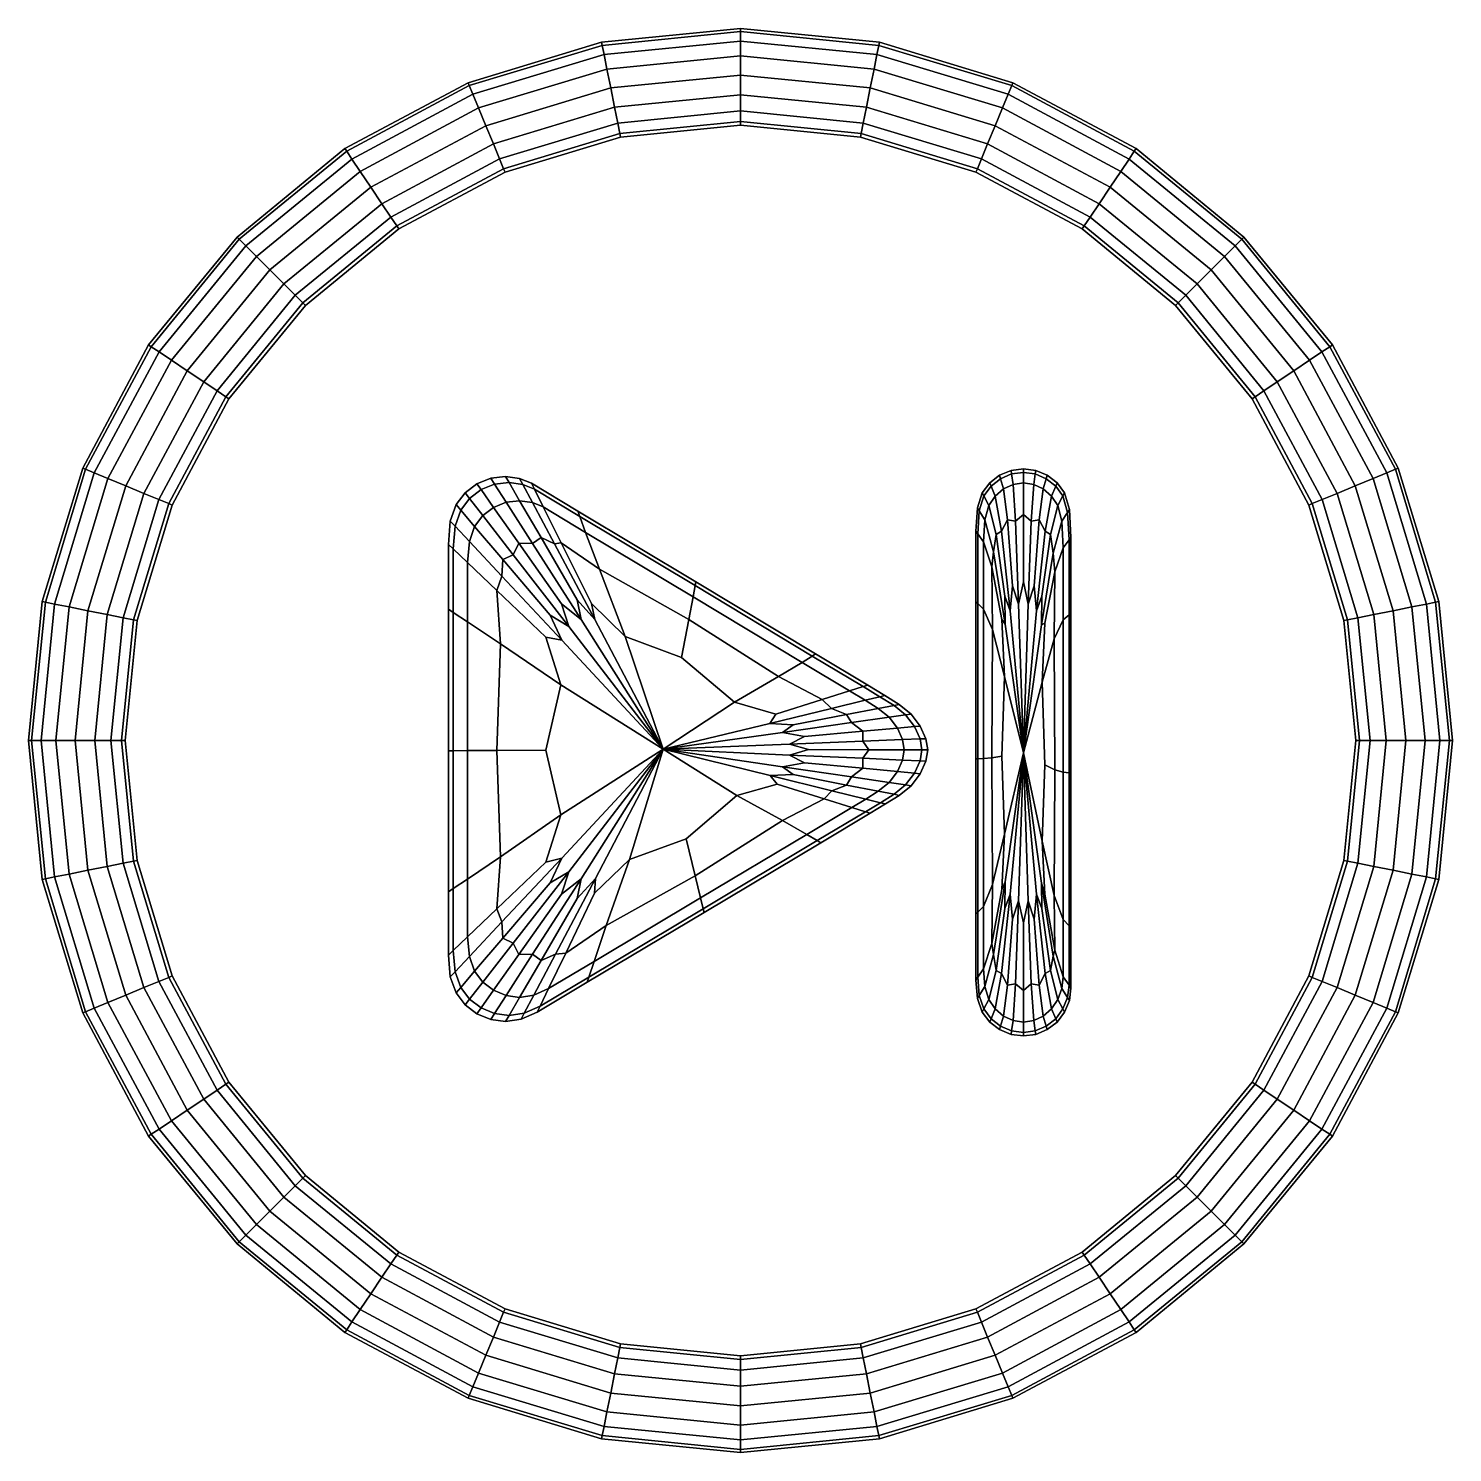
# Model space of a CAD drawing. Extents: x -1.16 to -0.13, y -0.58 to 0.46.
import ezdxf

# ---------------------------------------------------------------- set-up
doc = ezdxf.new("R2010")
doc.units = 0

# ---------------------------------------------------------------- blocks, each defined once
blk = doc.blocks.new('Circle')
at = {"layer": 'Meshes', "color": 250}
mesh = blk.add_polyface(dxfattribs=at)
corners = [(-0.137886, 0.693204), (-0.13497, 0.678543), (-0.264804, 0.639293), (-0.270525, 0.653107), (-0.274171, 0.661909, 0.001731), (-0.139745, 0.702547, 0.001731), (0, 0.716445, 0.001731), (0, 0.706917), (0, 0.691966), (0.137887, 0.693204), (0.134971, 0.678542), (0.139746, 0.702546, 0.001731), (-0.124125, 0.624019), (-0.127298, 0.639973), (0, 0.652634), (0, 0.636363), (0, 0.625517, 0.001731), (-0.122009, 0.613382, 0.001731), (-0.131177, 0.659474), (-0.249752, 0.602955), (-0.257362, 0.621327), (0, 0.67252), (0.124125, 0.624018), (0.12201, 0.613382, 0.001731), (0.127299, 0.639973), (0.131178, 0.659473), (0.140365, 0.705661, 0.006922), (0, 0.719621, 0.006922), (0, 0.719621, 0.02018), (0.140365, 0.705661, 0.02018), (-0.140364, 0.705661, 0.006922), (-0.275387, 0.664843, 0.006922), (-0.275387, 0.664843, 0.02018), (-0.140364, 0.705661, 0.02018), (0.121305, 0.609836, 0.006922), (0, 0.621901, 0.006922), (-0.121304, 0.609837, 0.006922), (-0.140364, 0.705661, 0.04611), (0, 0.719621, 0.04611), (-0.275387, 0.664843, 0.04611), (-0.275387, 0.664843, 0.072461), (-0.140364, 0.705661, 0.072461), (0, 0.719621, 0.072461), (0.140365, 0.705661, 0.04611), (0.140365, 0.705661, 0.072461), (0.140365, 0.705661, 0.08698), (0, 0.719621, 0.08698), (0, 0.716445, 0.093433), (0.139746, 0.702546, 0.093433), (-0.140364, 0.705661, 0.08698), (-0.275387, 0.664843, 0.08698), (-0.274171, 0.661909, 0.093433), (-0.139745, 0.702547, 0.093433), (0.121305, 0.609836, 0.08698), (0.12201, 0.613382, 0.093433), (0, 0.625517, 0.093433), (0, 0.621901, 0.08698), (-0.121304, 0.609837, 0.08698), (-0.122009, 0.613382, 0.093433), (-0.137886, 0.693204, 0.095584), (0, 0.706917, 0.095584), (-0.270525, 0.653107, 0.095584), (-0.264804, 0.639293, 0.095584), (-0.13497, 0.678543, 0.095584), (0, 0.691966, 0.095584), (0.137887, 0.693204, 0.095584), (0.134971, 0.678542, 0.095584), (-0.124125, 0.624018, 0.095584), (0, 0.636363, 0.095584), (0, 0.652634, 0.095584), (-0.127298, 0.639973, 0.095584), (-0.131177, 0.659474, 0.095584), (0, 0.67252, 0.095584), (-0.257362, 0.621327, 0.095584), (-0.249752, 0.602955, 0.095584), (0.124125, 0.624018, 0.095584), (0.127299, 0.639973, 0.095584), (0.131178, 0.659473, 0.095584)]
mesh.append_faces([[corners[k] for k in face] for face in [(0, 1, 2, 3), (0, 3, 4, 5), (0, 5, 6, 7), (0, 7, 8, 1), (9, 10, 8, 7), (9, 7, 6, 11), (12, 13, 14, 15), (12, 15, 16, 17), (18, 13, 19, 20), (18, 20, 2, 1), (18, 1, 8, 21), (18, 21, 14, 13), (22, 23, 16, 15), (22, 15, 14, 24), (25, 24, 14, 21), (25, 21, 8, 10), (26, 11, 6, 27), (26, 27, 28, 29), (30, 27, 6, 5), (30, 5, 4, 31), (30, 31, 32, 33), (30, 33, 28, 27), (34, 35, 16, 23), (36, 17, 16, 35), (37, 38, 28, 33), (37, 33, 32, 39), (37, 39, 40, 41), (37, 41, 42, 38), (43, 29, 28, 38), (43, 38, 42, 44), (45, 44, 42, 46), (45, 46, 47, 48), (49, 46, 42, 41), (49, 41, 40, 50), (49, 50, 51, 52), (49, 52, 47, 46), (53, 54, 55, 56), (57, 56, 55, 58), (59, 60, 47, 52), (59, 52, 51, 61), (59, 61, 62, 63), (59, 63, 64, 60), (65, 48, 47, 60), (65, 60, 64, 66), (67, 68, 69, 70), (67, 58, 55, 68), (71, 72, 64, 63), (71, 63, 62, 73), (71, 73, 74, 70), (71, 70, 69, 72), (75, 76, 69, 68), (75, 68, 55, 54), (77, 66, 64, 72), (77, 72, 69, 76)]], dxfattribs={"color": 250})
mesh = blk.add_polyface(dxfattribs=at)
corners = [(0.137887, 0.693204), (0.139746, 0.702546, 0.001731), (0.274172, 0.661909, 0.001731), (0.270526, 0.653106), (0.264804, 0.639293), (0.134971, 0.678542), (0.392669, 0.58767), (0.384364, 0.57524), (0.397961, 0.59559, 0.001731), (0.124125, 0.624018), (0.127299, 0.639973), (0.249753, 0.602955), (0.243526, 0.587923), (0.239375, 0.577902, 0.001731), (0.12201, 0.613382, 0.001731), (0.131178, 0.659473), (0.257363, 0.621327), (0.353478, 0.529017), (0.347453, 0.52, 0.001731), (0.362516, 0.542543), (0.373562, 0.559074), (0.399725, 0.59823, 0.006922), (0.275387, 0.664843, 0.006922), (0.275387, 0.664843, 0.02018), (0.399725, 0.59823, 0.02018), (0.140365, 0.705661, 0.006922), (0.140365, 0.705661, 0.02018), (0.345445, 0.516994, 0.006922), (0.237992, 0.574561, 0.006922), (0.43975, 0.43975, 0.006922), (0.43975, 0.43975, 0.02018), (0.345445, 0.516994, 0.02018), (0.237992, 0.574561, 0.02018), (0.121305, 0.609836, 0.006922), (0.121305, 0.609836, 0.02018), (0.121305, 0.609836, 0.04611), (0.237992, 0.574561, 0.04611), (0.237992, 0.574561, 0.072461), (0.121305, 0.609836, 0.072461), (0.345445, 0.516994, 0.04611), (0.43975, 0.43975, 0.04611), (0.43975, 0.43975, 0.072461), (0.345445, 0.516994, 0.072461), (0.140365, 0.705661, 0.04611), (0.275387, 0.664843, 0.04611), (0.140365, 0.705661, 0.072461), (0.275387, 0.664843, 0.072461), (0.399725, 0.59823, 0.04611), (0.399725, 0.59823, 0.072461), (0.399725, 0.59823, 0.08698), (0.275387, 0.664843, 0.08698), (0.274172, 0.661909, 0.093433), (0.397961, 0.59559, 0.093433), (0.140365, 0.705661, 0.08698), (0.139746, 0.702546, 0.093433), (0.345445, 0.516994, 0.08698), (0.237992, 0.574561, 0.08698), (0.43975, 0.43975, 0.08698), (0.442307, 0.442307, 0.093433), (0.347453, 0.52, 0.093433), (0.239375, 0.577902, 0.093433), (0.121305, 0.609836, 0.08698), (0.12201, 0.613382, 0.093433), (0.137887, 0.693204, 0.095584), (0.270526, 0.653106, 0.095584), (0.134971, 0.678542, 0.095584), (0.264804, 0.639293, 0.095584), (0.392669, 0.58767, 0.095584), (0.384364, 0.57524, 0.095584), (0.353478, 0.529017, 0.095584), (0.362516, 0.542543, 0.095584), (0.249753, 0.602955, 0.095584), (0.243526, 0.587923, 0.095584), (0.124125, 0.624018, 0.095584), (0.127299, 0.639973, 0.095584), (0.373562, 0.559074, 0.095584), (0.257363, 0.621327, 0.095584), (0.131178, 0.659473, 0.095584)]
mesh.append_faces([[corners[k] for k in face] for face in [(0, 1, 2, 3), (0, 3, 4, 5), (6, 7, 4, 3), (6, 3, 2, 8), (9, 10, 11, 12), (9, 12, 13, 14), (15, 5, 4, 16), (15, 16, 11, 10), (17, 18, 13, 12), (17, 12, 11, 19), (20, 19, 11, 16), (20, 16, 4, 7), (21, 8, 2, 22), (21, 22, 23, 24), (25, 22, 2, 1), (25, 26, 23, 22), (27, 28, 13, 18), (27, 29, 30, 31), (27, 31, 32, 28), (33, 14, 13, 28), (33, 28, 32, 34), (35, 34, 32, 36), (35, 36, 37, 38), (39, 36, 32, 31), (39, 31, 30, 40), (39, 40, 41, 42), (39, 42, 37, 36), (43, 44, 23, 26), (43, 45, 46, 44), (47, 24, 23, 44), (47, 44, 46, 48), (49, 48, 46, 50), (49, 50, 51, 52), (53, 50, 46, 45), (53, 54, 51, 50), (55, 56, 37, 42), (55, 42, 41, 57), (55, 57, 58, 59), (55, 59, 60, 56), (61, 38, 37, 56), (61, 56, 60, 62), (63, 64, 51, 54), (63, 65, 66, 64), (67, 52, 51, 64), (67, 64, 66, 68), (69, 70, 71, 72), (69, 72, 60, 59), (73, 72, 71, 74), (73, 62, 60, 72), (75, 68, 66, 76), (75, 76, 71, 70), (77, 76, 66, 65), (77, 74, 71, 76)]], dxfattribs={"color": 250})
mesh = blk.add_polyface(dxfattribs=at)
corners = [(-0.392668, 0.58767), (-0.384363, 0.575241), (-0.489294, 0.489294), (-0.499866, 0.499866), (-0.506603, 0.506603, 0.001731), (-0.39796, 0.59559, 0.001731), (-0.274171, 0.661909, 0.001731), (-0.270525, 0.653107), (-0.264804, 0.639293), (-0.353478, 0.529017), (-0.347453, 0.52, 0.001731), (-0.442307, 0.442307, 0.001731), (-0.449977, 0.449977), (-0.461482, 0.461482), (-0.362515, 0.542543), (-0.249752, 0.602955), (-0.243525, 0.587923), (-0.239374, 0.577902, 0.001731), (-0.373561, 0.559075), (-0.475543, 0.475543), (-0.257362, 0.621327), (-0.237519, 0.266858, 0.006922), (-0.252465, 0.265221, 0.006922), (-0.252465, 0.265221, 0.02018), (-0.237519, 0.266858, 0.02018), (-0.26637, 0.259523, 0.006922), (-0.26637, 0.259523, 0.02018), (-0.248564, 0.259121, 0.001731), (-0.262159, 0.25355, 0.001731), (-0.399724, 0.59823, 0.006922), (-0.275387, 0.664843, 0.006922), (-0.399724, 0.59823, 0.02018), (-0.275387, 0.664843, 0.02018), (-0.345444, 0.516994, 0.006922), (-0.43975, 0.43975, 0.006922), (-0.237991, 0.574562, 0.006922), (-0.237991, 0.574562, 0.02018), (-0.345444, 0.516994, 0.02018), (-0.43975, 0.43975, 0.02018), (-0.345444, 0.516994, 0.04611), (-0.43975, 0.43975, 0.04611), (-0.237991, 0.574562, 0.04611), (-0.237991, 0.574562, 0.072461), (-0.345444, 0.516994, 0.072461), (-0.43975, 0.43975, 0.072461), (-0.399724, 0.59823, 0.04611), (-0.275387, 0.664843, 0.04611), (-0.399724, 0.59823, 0.072461), (-0.275387, 0.664843, 0.072461), (-0.26637, 0.259523, 0.04611), (-0.278339, 0.250382, 0.04611), (-0.278339, 0.250382, 0.072461), (-0.26637, 0.259523, 0.072461), (-0.252465, 0.265221, 0.072461), (-0.252465, 0.265221, 0.04611), (-0.237519, 0.266858, 0.04611), (-0.237519, 0.266858, 0.072461), (-0.26637, 0.259523, 0.08698), (-0.278339, 0.250382, 0.08698), (-0.262159, 0.25355, 0.093433), (-0.248564, 0.259121, 0.093433), (-0.252465, 0.265221, 0.08698), (-0.399724, 0.59823, 0.08698), (-0.275387, 0.664843, 0.08698), (-0.508849, 0.508849, 0.08698), (-0.506603, 0.506603, 0.093433), (-0.39796, 0.59559, 0.093433), (-0.274171, 0.661909, 0.093433), (-0.345444, 0.516994, 0.08698), (-0.43975, 0.43975, 0.08698), (-0.237991, 0.574562, 0.08698), (-0.239374, 0.577902, 0.093433), (-0.347453, 0.52, 0.093433), (-0.442307, 0.442307, 0.093433), (-0.392668, 0.58767, 0.095584), (-0.270525, 0.653107, 0.095584), (-0.499866, 0.499866, 0.095584), (-0.489294, 0.489294, 0.095584), (-0.384363, 0.575241, 0.095584), (-0.264804, 0.639293, 0.095584), (-0.353478, 0.529017, 0.095584), (-0.243525, 0.587923, 0.095584), (-0.249752, 0.602955, 0.095584), (-0.362515, 0.542543, 0.095584), (-0.461482, 0.461482, 0.095584), (-0.449977, 0.449977, 0.095584), (-0.373561, 0.559075, 0.095584), (-0.257362, 0.621327, 0.095584), (-0.475543, 0.475543, 0.095584)]
mesh.append_faces([[corners[k] for k in face] for face in [(0, 1, 2, 3), (0, 3, 4, 5), (0, 5, 6, 7), (0, 7, 8, 1), (9, 10, 11, 12), (9, 12, 13, 14), (9, 14, 15, 16), (9, 16, 17, 10), (18, 14, 13, 19), (18, 19, 2, 1), (18, 1, 8, 20), (18, 20, 15, 14), (21, 22, 23, 24), (25, 26, 23, 22), (25, 22, 27, 28), (29, 30, 6, 5), (29, 31, 32, 30), (33, 34, 11, 10), (33, 10, 17, 35), (33, 35, 36, 37), (33, 37, 38, 34), (39, 40, 38, 37), (39, 37, 36, 41), (39, 41, 42, 43), (39, 43, 44, 40), (45, 46, 32, 31), (45, 47, 48, 46), (49, 50, 51, 52), (49, 52, 53, 54), (49, 54, 23, 26), (55, 24, 23, 54), (55, 54, 53, 56), (57, 52, 51, 58), (57, 59, 60, 61), (57, 61, 53, 52), (62, 63, 48, 47), (62, 64, 65, 66), (62, 66, 67, 63), (68, 69, 44, 43), (68, 43, 42, 70), (68, 70, 71, 72), (68, 72, 73, 69), (74, 75, 67, 66), (74, 66, 65, 76), (74, 76, 77, 78), (74, 78, 79, 75), (80, 81, 82, 83), (80, 83, 84, 85), (80, 85, 73, 72), (80, 72, 71, 81), (86, 87, 79, 78), (86, 78, 77, 88), (86, 88, 84, 83), (86, 83, 82, 87)]], dxfattribs={"color": 250})
mesh = blk.add_polyface(dxfattribs=at)
corners = [(-0.223244, 0.242314), (-0.23395, 0.260722, 0.001731), (-0.219969, 0.25885, 0.001731), (-0.210217, 0.24057), (-0.187975, 0.198813), (-0.20155, 0.205014), (-0.210133, 0.199014), (-0.23686, 0.240822), (-0.248564, 0.259121, 0.001731), (-0.199318, 0.236051), (-0.208271, 0.254001, 0.001731), (-0.162392, 0.226453, 0.001731), (-0.15657, 0.210384), (-0.181176, 0.199681), (-0.124125, 0.624019), (-0.122009, 0.613382, 0.001731), (-0.239374, 0.577902, 0.001731), (-0.243525, 0.587923), (-0.249752, 0.602955), (-0.127298, 0.639973), (-0.211256, 0.259984, 0.006922), (-0.22322, 0.264944, 0.006922), (-0.22322, 0.264944, 0.02018), (-0.211256, 0.259984, 0.02018), (-0.164332, 0.23181, 0.02018), (-0.164332, 0.23181, 0.006922), (-0.237519, 0.266858, 0.006922), (-0.252465, 0.265221, 0.006922), (-0.237519, 0.266858, 0.02018), (0.121305, 0.609836, 0.006922), (0.121305, 0.609836, 0.02018), (0, 0.621901, 0.02018), (0, 0.621901, 0.006922), (-0.121304, 0.609837, 0.006922), (-0.237991, 0.574562, 0.006922), (-0.121304, 0.609837, 0.02018), (-0.237991, 0.574562, 0.02018), (-0.121304, 0.609837, 0.04611), (-0.237991, 0.574562, 0.04611), (0, 0.621901, 0.04611), (0, 0.621901, 0.072461), (-0.121304, 0.609837, 0.072461), (-0.237991, 0.574562, 0.072461), (0.121305, 0.609836, 0.04611), (0.121305, 0.609836, 0.072461), (-0.237519, 0.266858, 0.04611), (-0.237519, 0.266858, 0.072461), (-0.22322, 0.264944, 0.072461), (-0.22322, 0.264944, 0.04611), (-0.211256, 0.259984, 0.04611), (-0.211256, 0.259984, 0.072461), (-0.164332, 0.23181, 0.072461), (-0.164332, 0.23181, 0.04611), (-0.211256, 0.259984, 0.08698), (-0.22322, 0.264944, 0.08698), (-0.219969, 0.25885, 0.093433), (-0.208271, 0.254001, 0.093433), (-0.162392, 0.226453, 0.093433), (-0.164332, 0.23181, 0.08698), (-0.237519, 0.266858, 0.08698), (-0.252465, 0.265221, 0.072461), (-0.252465, 0.265221, 0.08698), (-0.248564, 0.259121, 0.093433), (-0.23395, 0.260722, 0.093433), (0.121305, 0.609836, 0.08698), (0, 0.621901, 0.08698), (-0.121304, 0.609837, 0.08698), (-0.237991, 0.574562, 0.08698), (-0.122009, 0.613382, 0.093433), (-0.239374, 0.577902, 0.093433), (-0.223244, 0.242314, 0.095584), (-0.23686, 0.240822, 0.095584), (-0.210133, 0.199014, 0.095584), (-0.20155, 0.205014, 0.095584), (-0.187975, 0.198813, 0.095584), (-0.210217, 0.24057, 0.095584), (-0.199318, 0.236051, 0.095584), (-0.181176, 0.199681, 0.095584), (-0.15657, 0.210384, 0.095584), (-0.124125, 0.624018, 0.095584), (-0.127298, 0.639973, 0.095584), (-0.249752, 0.602955, 0.095584), (-0.243525, 0.587923, 0.095584)]
mesh.append_faces([[corners[k] for k in face] for face in [(0, 1, 2, 3), (0, 3, 4, 5), (0, 5, 6, 7), (0, 7, 8, 1), (9, 10, 11, 12), (9, 13, 4, 3), (9, 3, 2, 10), (14, 15, 16, 17), (14, 17, 18, 19), (20, 10, 2, 21), (20, 21, 22, 23), (20, 23, 24, 25), (20, 25, 11, 10), (26, 1, 8, 27), (26, 28, 22, 21), (26, 21, 2, 1), (29, 30, 31, 32), (33, 34, 16, 15), (33, 32, 31, 35), (33, 35, 36, 34), (37, 38, 36, 35), (37, 35, 31, 39), (37, 39, 40, 41), (37, 41, 42, 38), (43, 39, 31, 30), (43, 44, 40, 39), (45, 46, 47, 48), (45, 48, 22, 28), (49, 23, 22, 48), (49, 48, 47, 50), (49, 50, 51, 52), (49, 52, 24, 23), (53, 50, 47, 54), (53, 54, 55, 56), (53, 56, 57, 58), (53, 58, 51, 50), (59, 46, 60, 61), (59, 61, 62, 63), (59, 63, 55, 54), (59, 54, 47, 46), (64, 65, 40, 44), (66, 67, 42, 41), (66, 41, 40, 65), (66, 68, 69, 67), (70, 71, 72, 73), (70, 73, 74, 75), (70, 75, 55, 63), (70, 63, 62, 71), (76, 75, 74, 77), (76, 78, 57, 56), (76, 56, 55, 75), (79, 80, 81, 82), (79, 82, 69, 68)]], dxfattribs={"color": 250})
mesh = blk.add_polyface(dxfattribs=at)
corners = [(-0.587669, 0.392668), (-0.57524, 0.384364), (-0.639293, 0.264804), (-0.653106, 0.270526), (-0.661909, 0.274172, 0.001731), (-0.59559, 0.397961, 0.001731), (-0.506603, 0.506603, 0.001731), (-0.499866, 0.499866), (-0.489294, 0.489294), (-0.529017, 0.353478), (-0.52, 0.347453, 0.001731), (-0.577902, 0.239375, 0.001731), (-0.587923, 0.243526), (-0.602955, 0.249752), (-0.542543, 0.362516), (-0.461482, 0.461482), (-0.449977, 0.449977), (-0.442307, 0.442307, 0.001731), (-0.559074, 0.373562), (-0.621327, 0.257362), (-0.475543, 0.475543), (-0.399724, 0.59823, 0.006922), (-0.39796, 0.59559, 0.001731), (-0.508849, 0.508849, 0.006922), (-0.508849, 0.508849, 0.02018), (-0.399724, 0.59823, 0.02018), (-0.59823, 0.399725, 0.006922), (-0.664843, 0.275387, 0.006922), (-0.664843, 0.275387, 0.02018), (-0.59823, 0.399725, 0.02018), (-0.516994, 0.345445, 0.006922), (-0.574561, 0.237991, 0.006922), (-0.43975, 0.43975, 0.006922), (-0.43975, 0.43975, 0.02018), (-0.516994, 0.345445, 0.02018), (-0.574561, 0.237991, 0.02018), (-0.516994, 0.345445, 0.04611), (-0.574561, 0.237991, 0.04611), (-0.43975, 0.43975, 0.04611), (-0.43975, 0.43975, 0.072461), (-0.516994, 0.345445, 0.072461), (-0.574561, 0.237991, 0.072461), (-0.59823, 0.399725, 0.04611), (-0.508849, 0.508849, 0.04611), (-0.664843, 0.275387, 0.04611), (-0.664843, 0.275387, 0.072461), (-0.59823, 0.399725, 0.072461), (-0.508849, 0.508849, 0.072461), (-0.399724, 0.59823, 0.04611), (-0.399724, 0.59823, 0.072461), (-0.399724, 0.59823, 0.08698), (-0.508849, 0.508849, 0.08698), (-0.59823, 0.399725, 0.08698), (-0.664843, 0.275387, 0.08698), (-0.661909, 0.274172, 0.093433), (-0.59559, 0.397961, 0.093433), (-0.506603, 0.506603, 0.093433), (-0.516994, 0.345445, 0.08698), (-0.574561, 0.237991, 0.08698), (-0.43975, 0.43975, 0.08698), (-0.442307, 0.442307, 0.093433), (-0.52, 0.347453, 0.093433), (-0.577902, 0.239375, 0.093433), (-0.587669, 0.392668, 0.095584), (-0.499866, 0.499866, 0.095584), (-0.653106, 0.270526, 0.095584), (-0.639293, 0.264804, 0.095584), (-0.57524, 0.384364, 0.095584), (-0.489294, 0.489294, 0.095584), (-0.529017, 0.353478, 0.095584), (-0.449977, 0.449977, 0.095584), (-0.461482, 0.461482, 0.095584), (-0.542543, 0.362516, 0.095584), (-0.602955, 0.249752, 0.095584), (-0.587923, 0.243526, 0.095584), (-0.559074, 0.373562, 0.095584), (-0.475543, 0.475543, 0.095584), (-0.621327, 0.257362, 0.095584)]
mesh.append_faces([[corners[k] for k in face] for face in [(0, 1, 2, 3), (0, 3, 4, 5), (0, 5, 6, 7), (0, 7, 8, 1), (9, 10, 11, 12), (9, 12, 13, 14), (9, 14, 15, 16), (9, 16, 17, 10), (18, 14, 13, 19), (18, 19, 2, 1), (18, 1, 8, 20), (18, 20, 15, 14), (21, 22, 6, 23), (21, 23, 24, 25), (26, 23, 6, 5), (26, 5, 4, 27), (26, 27, 28, 29), (26, 29, 24, 23), (30, 31, 11, 10), (30, 10, 17, 32), (30, 32, 33, 34), (30, 34, 35, 31), (36, 37, 35, 34), (36, 34, 33, 38), (36, 38, 39, 40), (36, 40, 41, 37), (42, 43, 24, 29), (42, 29, 28, 44), (42, 44, 45, 46), (42, 46, 47, 43), (48, 25, 24, 43), (48, 43, 47, 49), (50, 49, 47, 51), (52, 51, 47, 46), (52, 46, 45, 53), (52, 53, 54, 55), (52, 55, 56, 51), (57, 58, 41, 40), (57, 40, 39, 59), (57, 59, 60, 61), (57, 61, 62, 58), (63, 64, 56, 55), (63, 55, 54, 65), (63, 65, 66, 67), (63, 67, 68, 64), (69, 70, 71, 72), (69, 72, 73, 74), (69, 74, 62, 61), (69, 61, 60, 70), (75, 76, 68, 67), (75, 67, 66, 77), (75, 77, 73, 72), (75, 72, 71, 76)]], dxfattribs={"color": 250})
mesh = blk.add_polyface(dxfattribs=at)
corners = [(0.58767, 0.392668), (0.575241, 0.384363), (0.489294, 0.489294), (0.499866, 0.499866), (0.506603, 0.506603, 0.001731), (0.59559, 0.397961, 0.001731), (0.661909, 0.274172, 0.001731), (0.653106, 0.270526), (0.639293, 0.264804), (0.392669, 0.58767), (0.397961, 0.59559, 0.001731), (0.384364, 0.57524), (0.529017, 0.353478), (0.52, 0.347453, 0.001731), (0.442307, 0.442307, 0.001731), (0.449977, 0.449977), (0.461482, 0.461482), (0.542543, 0.362516), (0.559075, 0.373562), (0.475543, 0.475543), (0.353478, 0.529017), (0.362516, 0.542543), (0.347453, 0.52, 0.001731), (0.373562, 0.559074), (0.399725, 0.59823, 0.006922), (0.508849, 0.508849, 0.006922), (0.399725, 0.59823, 0.02018), (0.508849, 0.508849, 0.02018), (0.59823, 0.399725, 0.006922), (0.664843, 0.275387, 0.006922), (0.59823, 0.399725, 0.02018), (0.664843, 0.275387, 0.02018), (0.345445, 0.516994, 0.006922), (0.43975, 0.43975, 0.006922), (0.516994, 0.345445, 0.006922), (0.516994, 0.345445, 0.02018), (0.43975, 0.43975, 0.02018), (0.516994, 0.345445, 0.04611), (0.43975, 0.43975, 0.04611), (0.516994, 0.345445, 0.072461), (0.43975, 0.43975, 0.072461), (0.59823, 0.399725, 0.04611), (0.664843, 0.275387, 0.04611), (0.508849, 0.508849, 0.04611), (0.508849, 0.508849, 0.072461), (0.59823, 0.399725, 0.072461), (0.664843, 0.275387, 0.072461), (0.399725, 0.59823, 0.04611), (0.399725, 0.59823, 0.072461), (0.399725, 0.59823, 0.08698), (0.508849, 0.508849, 0.08698), (0.397961, 0.59559, 0.093433), (0.506603, 0.506603, 0.093433), (0.59823, 0.399725, 0.08698), (0.664843, 0.275387, 0.08698), (0.59559, 0.397961, 0.093433), (0.661909, 0.274172, 0.093433), (0.516994, 0.345445, 0.08698), (0.43975, 0.43975, 0.08698), (0.52, 0.347453, 0.093433), (0.442307, 0.442307, 0.093433), (0.58767, 0.392668, 0.095584), (0.653106, 0.270526, 0.095584), (0.499866, 0.499866, 0.095584), (0.489294, 0.489294, 0.095584), (0.575241, 0.384363, 0.095584), (0.639293, 0.264804, 0.095584), (0.392669, 0.58767, 0.095584), (0.384364, 0.57524, 0.095584), (0.529017, 0.353478, 0.095584), (0.542543, 0.362516, 0.095584), (0.461482, 0.461482, 0.095584), (0.449977, 0.449977, 0.095584), (0.559075, 0.373562, 0.095584), (0.621327, 0.257362, 0.095584), (0.475543, 0.475543, 0.095584), (0.353478, 0.529017, 0.095584), (0.362516, 0.542543, 0.095584), (0.347453, 0.52, 0.093433), (0.373562, 0.559074, 0.095584)]
mesh.append_faces([[corners[k] for k in face] for face in [(0, 1, 2, 3), (0, 3, 4, 5), (0, 5, 6, 7), (0, 7, 8, 1), (9, 10, 4, 3), (9, 3, 2, 11), (12, 13, 14, 15), (12, 15, 16, 17), (18, 17, 16, 19), (18, 19, 2, 1), (20, 21, 16, 15), (20, 15, 14, 22), (23, 11, 2, 19), (23, 19, 16, 21), (24, 25, 4, 10), (24, 26, 27, 25), (28, 29, 6, 5), (28, 5, 4, 25), (28, 25, 27, 30), (28, 30, 31, 29), (32, 22, 14, 33), (34, 33, 14, 13), (34, 35, 36, 33), (37, 38, 36, 35), (37, 39, 40, 38), (41, 42, 31, 30), (41, 30, 27, 43), (41, 43, 44, 45), (41, 45, 46, 42), (47, 43, 27, 26), (47, 48, 44, 43), (49, 50, 44, 48), (49, 51, 52, 50), (53, 54, 46, 45), (53, 45, 44, 50), (53, 50, 52, 55), (53, 55, 56, 54), (57, 58, 40, 39), (57, 59, 60, 58), (61, 62, 56, 55), (61, 55, 52, 63), (61, 63, 64, 65), (61, 65, 66, 62), (67, 63, 52, 51), (67, 68, 64, 63), (69, 70, 71, 72), (69, 72, 60, 59), (73, 74, 66, 65), (73, 65, 64, 75), (73, 75, 71, 70), (76, 72, 71, 77), (76, 78, 60, 72), (79, 75, 64, 68), (79, 77, 71, 75)]], dxfattribs={"color": 250})
mesh = blk.add_polyface(dxfattribs=at)
corners = [(0.529017, 0.353478), (0.542543, 0.362516), (0.602955, 0.249752), (0.587923, 0.243526), (0.577902, 0.239375, 0.001731), (0.52, 0.347453, 0.001731), (0.559075, 0.373562), (0.575241, 0.384363), (0.639293, 0.264804), (0.621327, 0.257362), (0.516994, 0.345445, 0.006922), (0.574561, 0.237991, 0.006922), (0.574561, 0.237991, 0.02018), (0.516994, 0.345445, 0.02018), (0.516994, 0.345445, 0.04611), (0.574561, 0.237991, 0.04611), (0.574562, 0.237991, 0.072461), (0.516994, 0.345445, 0.072461), (0.516994, 0.345445, 0.08698), (0.574562, 0.237991, 0.08698), (0.577902, 0.239375, 0.093433), (0.52, 0.347453, 0.093433), (0.529017, 0.353478, 0.095584), (0.587923, 0.243526, 0.095584), (0.602955, 0.249752, 0.095584), (0.542543, 0.362516, 0.095584), (0.559075, 0.373562, 0.095584), (0.621327, 0.257362, 0.095584), (0.320796, 0.237549), (0.325849, 0.247182, 0.001731), (0.330486, 0.230534, 0.001731), (0.324848, 0.22152), (0.314405, 0.247043), (0.318533, 0.257042, 0.001731), (0.306037, 0.254293), (0.308954, 0.264572, 0.001731), (0.307862, 0.211417), (0.301764, 0.222958), (0.293924, 0.221629), (0.296319, 0.25889), (0.29783, 0.269346, 0.001731), (0.309927, 0.267999, 0.006922), (0.298333, 0.272832, 0.006922), (0.298333, 0.272832, 0.02018), (0.309927, 0.267999, 0.02018), (0.319909, 0.260375, 0.02018), (0.319909, 0.260375, 0.006922), (0.285876, 0.274443, 0.006922), (0.285876, 0.274443, 0.02018), (0.327533, 0.250393, 0.006922), (0.327533, 0.250393, 0.02018), (0.332366, 0.233539, 0.02018), (0.332366, 0.233539, 0.006922), (0.327533, 0.250393, 0.04611), (0.319909, 0.260375, 0.04611), (0.319909, 0.260375, 0.072461), (0.327533, 0.250393, 0.072461), (0.332366, 0.233539, 0.072461), (0.332366, 0.233539, 0.04611), (0.285876, 0.274443, 0.04611), (0.285876, 0.274443, 0.072461), (0.298333, 0.272832, 0.072461), (0.298333, 0.272832, 0.04611), (0.309927, 0.267999, 0.04611), (0.309927, 0.267999, 0.072461), (0.309927, 0.267999, 0.08698), (0.298333, 0.272832, 0.08698), (0.29783, 0.269346, 0.093433), (0.308954, 0.264572, 0.093433), (0.318533, 0.257042, 0.093433), (0.319909, 0.260375, 0.08698), (0.285876, 0.274443, 0.08698), (0.327533, 0.250393, 0.08698), (0.325849, 0.247182, 0.093433), (0.330486, 0.230534, 0.093433), (0.332366, 0.233539, 0.08698), (0.320796, 0.237549, 0.095584), (0.324848, 0.22152, 0.095584), (0.314405, 0.247043, 0.095584), (0.306037, 0.254293, 0.095584), (0.296319, 0.25889, 0.095584), (0.293924, 0.221629, 0.095584), (0.301764, 0.222958, 0.095584), (0.307862, 0.211417, 0.095584)]
mesh.append_faces([[corners[k] for k in face] for face in [(0, 1, 2, 3), (0, 3, 4, 5), (6, 7, 8, 9), (6, 9, 2, 1), (10, 5, 4, 11), (10, 11, 12, 13), (14, 13, 12, 15), (14, 15, 16, 17), (18, 17, 16, 19), (18, 19, 20, 21), (22, 23, 24, 25), (22, 21, 20, 23), (26, 25, 24, 27), (28, 29, 30, 31), (28, 32, 33, 29), (34, 35, 33, 32), (34, 32, 36, 37), (34, 37, 38, 39), (34, 39, 40, 35), (41, 35, 40, 42), (41, 42, 43, 44), (41, 44, 45, 46), (41, 46, 33, 35), (47, 48, 43, 42), (49, 29, 33, 46), (49, 46, 45, 50), (49, 50, 51, 52), (49, 52, 30, 29), (53, 50, 45, 54), (53, 54, 55, 56), (53, 56, 57, 58), (53, 58, 51, 50), (59, 60, 61, 62), (59, 62, 43, 48), (63, 44, 43, 62), (63, 62, 61, 64), (63, 64, 55, 54), (63, 54, 45, 44), (65, 64, 61, 66), (65, 66, 67, 68), (65, 68, 69, 70), (65, 70, 55, 64), (71, 66, 61, 60), (72, 56, 55, 70), (72, 70, 69, 73), (72, 73, 74, 75), (72, 75, 57, 56), (76, 77, 74, 73), (76, 73, 69, 78), (79, 80, 81, 82), (79, 82, 83, 78), (79, 78, 69, 68), (79, 68, 67, 80)]], dxfattribs={"color": 250})
mesh = blk.add_polyface(dxfattribs=at)
corners = [(-0.693204, 0.137887), (-0.678542, 0.134971), (-0.691966, 0), (-0.706917, 0), (-0.716445, 0, 0.001731), (-0.702546, 0.139745, 0.001731), (-0.661909, 0.274172, 0.001731), (-0.653106, 0.270526), (-0.639293, 0.264804), (-0.624018, 0.124125), (-0.613382, 0.122009, 0.001731), (-0.625516, 0, 0.001731), (-0.636363, 0), (-0.652634, 0), (-0.639973, 0.127299), (-0.602955, 0.249752), (-0.587923, 0.243526), (-0.577902, 0.239375, 0.001731), (-0.659473, 0.131177), (-0.67252, 0), (-0.621327, 0.257362), (-0.295207, -0.010389, 0.006922), (-0.295207, -0.010389, 0.02018), (-0.295207, 0.132628, 0.02018), (-0.295207, 0.132628, 0.006922), (-0.295207, 0.198192, 0.006922), (-0.295207, 0.198192, 0.02018), (-0.705661, 0.140365, 0.006922), (-0.664843, 0.275387, 0.006922), (-0.719621, 0, 0.006922), (-0.719621, 0, 0.02018), (-0.705661, 0.140365, 0.02018), (-0.664843, 0.275387, 0.02018), (-0.609836, 0.121304, 0.006922), (-0.621901, 0, 0.006922), (-0.574561, 0.237991, 0.006922), (-0.574561, 0.237991, 0.02018), (-0.609836, 0.121304, 0.02018), (-0.621901, 0, 0.02018), (-0.609836, 0.121304, 0.04611), (-0.621901, 0, 0.04611), (-0.574561, 0.237991, 0.04611), (-0.574561, 0.237991, 0.072461), (-0.609836, 0.121304, 0.072461), (-0.621901, 0, 0.072461), (-0.705661, 0.140365, 0.04611), (-0.664843, 0.275387, 0.04611), (-0.719621, 0, 0.04611), (-0.719621, 0, 0.072461), (-0.705661, 0.140365, 0.072461), (-0.664843, 0.275387, 0.072461), (-0.295207, 0.198192, 0.04611), (-0.295207, 0.132628, 0.04611), (-0.295207, 0.132628, 0.072461), (-0.295207, 0.198192, 0.072461), (-0.295207, -0.010389, 0.04611), (-0.295207, -0.010389, 0.072461), (-0.705661, 0.140365, 0.08698), (-0.664843, 0.275387, 0.08698), (-0.719621, 0, 0.08698), (-0.716445, 0, 0.093433), (-0.702546, 0.139745, 0.093433), (-0.661909, 0.274172, 0.093433), (-0.609836, 0.121304, 0.08698), (-0.621901, 0, 0.08698), (-0.574561, 0.237991, 0.08698), (-0.577902, 0.239375, 0.093433), (-0.613382, 0.122009, 0.093433), (-0.625516, 0, 0.093433), (-0.693204, 0.137887, 0.095584), (-0.653106, 0.270526, 0.095584), (-0.706917, 0, 0.095584), (-0.691966, 0, 0.095584), (-0.678542, 0.134971, 0.095584), (-0.639293, 0.264804, 0.095584), (-0.624018, 0.124125, 0.095584), (-0.587923, 0.243526, 0.095584), (-0.602955, 0.249752, 0.095584), (-0.639973, 0.127299, 0.095584), (-0.652634, 0, 0.095584), (-0.636363, 0, 0.095584), (-0.659473, 0.131177, 0.095584), (-0.621327, 0.257362, 0.095584), (-0.67252, 0, 0.095584)]
mesh.append_faces([[corners[k] for k in face] for face in [(0, 1, 2, 3), (0, 3, 4, 5), (0, 5, 6, 7), (0, 7, 8, 1), (9, 10, 11, 12), (9, 12, 13, 14), (9, 14, 15, 16), (9, 16, 17, 10), (18, 14, 13, 19), (18, 19, 2, 1), (18, 1, 8, 20), (18, 20, 15, 14), (21, 22, 23, 24), (25, 24, 23, 26), (27, 28, 6, 5), (27, 5, 4, 29), (27, 29, 30, 31), (27, 31, 32, 28), (33, 34, 11, 10), (33, 10, 17, 35), (33, 35, 36, 37), (33, 37, 38, 34), (39, 40, 38, 37), (39, 37, 36, 41), (39, 41, 42, 43), (39, 43, 44, 40), (45, 46, 32, 31), (45, 31, 30, 47), (45, 47, 48, 49), (45, 49, 50, 46), (51, 26, 23, 52), (51, 52, 53, 54), (55, 56, 53, 52), (57, 58, 50, 49), (57, 49, 48, 59), (57, 59, 60, 61), (57, 61, 62, 58), (63, 64, 44, 43), (63, 43, 42, 65), (63, 65, 66, 67), (63, 67, 68, 64), (69, 70, 62, 61), (69, 61, 60, 71), (69, 71, 72, 73), (69, 73, 74, 70), (75, 76, 77, 78), (75, 78, 79, 80), (75, 80, 68, 67), (75, 67, 66, 76), (81, 82, 74, 73), (81, 73, 72, 83), (81, 83, 79, 78), (81, 78, 77, 82)]], dxfattribs={"color": 250})
mesh = blk.add_polyface(dxfattribs=at)
corners = [(0.250957, 0.237549), (0.245904, 0.247182, 0.001731), (0.25322, 0.257042, 0.001731), (0.257348, 0.247043), (0.246905, 0.223014), (0.241266, 0.232086, 0.001731), (0.265716, 0.254293), (0.262798, 0.264572, 0.001731), (0.273923, 0.269346, 0.001731), (0.275434, 0.25889), (0.277829, 0.221629), (0.269989, 0.222958), (0.263891, 0.211417), (0.285876, 0.260422), (0.285876, 0.270938, 0.001731), (0.29783, 0.269346, 0.001731), (0.296319, 0.25889), (0.293924, 0.221629), (0.285876, 0.228366), (0.285876, 0.274443, 0.006922), (0.27342, 0.272832, 0.006922), (0.27342, 0.272832, 0.02018), (0.285876, 0.274443, 0.02018), (0.298333, 0.272832, 0.006922), (0.261826, 0.267999, 0.006922), (0.251844, 0.260375, 0.006922), (0.251844, 0.260375, 0.02018), (0.261826, 0.267999, 0.02018), (0.24422, 0.250393, 0.006922), (0.239387, 0.23511, 0.006922), (0.239387, 0.23511, 0.02018), (0.24422, 0.250393, 0.02018), (0.24422, 0.250393, 0.04611), (0.239387, 0.23511, 0.04611), (0.239387, 0.23511, 0.072461), (0.24422, 0.250393, 0.072461), (0.251844, 0.260375, 0.072461), (0.251844, 0.260375, 0.04611), (0.261826, 0.267999, 0.04611), (0.261826, 0.267999, 0.072461), (0.27342, 0.272832, 0.072461), (0.27342, 0.272832, 0.04611), (0.285876, 0.274443, 0.04611), (0.285876, 0.274443, 0.072461), (0.285876, 0.274443, 0.08698), (0.27342, 0.272832, 0.08698), (0.273923, 0.269346, 0.093433), (0.285876, 0.270938, 0.093433), (0.29783, 0.269346, 0.093433), (0.298333, 0.272832, 0.08698), (0.261826, 0.267999, 0.08698), (0.251844, 0.260375, 0.08698), (0.25322, 0.257042, 0.093433), (0.262798, 0.264572, 0.093433), (0.24422, 0.250393, 0.08698), (0.239387, 0.23511, 0.08698), (0.241266, 0.232086, 0.093433), (0.245904, 0.247182, 0.093433), (0.250957, 0.237549, 0.095584), (0.258358, 0.208183, 0.095584), (0.263891, 0.211417, 0.095584), (0.257348, 0.247043, 0.095584), (0.246905, 0.223014, 0.095584), (0.265716, 0.254293, 0.095584), (0.269989, 0.222958, 0.095584), (0.277829, 0.221629, 0.095584), (0.275434, 0.25889, 0.095584), (0.285876, 0.260422, 0.095584), (0.285876, 0.228366, 0.095584), (0.293924, 0.221629, 0.095584), (0.296319, 0.25889, 0.095584)]
mesh.append_faces([[corners[k] for k in face] for face in [(0, 1, 2, 3), (0, 4, 5, 1), (6, 7, 8, 9), (6, 9, 10, 11), (6, 11, 12, 3), (6, 3, 2, 7), (13, 14, 15, 16), (13, 16, 17, 18), (13, 18, 10, 9), (13, 9, 8, 14), (19, 14, 8, 20), (19, 20, 21, 22), (19, 23, 15, 14), (24, 7, 2, 25), (24, 25, 26, 27), (24, 27, 21, 20), (24, 20, 8, 7), (28, 1, 5, 29), (28, 29, 30, 31), (28, 31, 26, 25), (28, 25, 2, 1), (32, 31, 30, 33), (32, 33, 34, 35), (32, 35, 36, 37), (32, 37, 26, 31), (38, 27, 26, 37), (38, 37, 36, 39), (38, 39, 40, 41), (38, 41, 21, 27), (42, 22, 21, 41), (42, 41, 40, 43), (44, 43, 40, 45), (44, 45, 46, 47), (44, 47, 48, 49), (50, 39, 36, 51), (50, 51, 52, 53), (50, 53, 46, 45), (50, 45, 40, 39), (54, 35, 34, 55), (54, 55, 56, 57), (54, 57, 52, 51), (54, 51, 36, 35), (58, 59, 60, 61), (58, 61, 52, 57), (58, 57, 56, 62), (63, 61, 60, 64), (63, 64, 65, 66), (63, 66, 46, 53), (63, 53, 52, 61), (67, 66, 65, 68), (67, 68, 69, 70), (67, 70, 48, 47), (67, 47, 46, 66)]], dxfattribs={"color": 250})
mesh = blk.add_polyface(dxfattribs=at)
corners = [(0.693204, 0.137887), (0.678542, 0.13497), (0.639293, 0.264804), (0.653106, 0.270526), (0.661909, 0.274172, 0.001731), (0.702547, 0.139745, 0.001731), (0.716445, 0, 0.001731), (0.706917, 0), (0.691966, 0), (0.624019, 0.124125), (0.613382, 0.122009, 0.001731), (0.577902, 0.239375, 0.001731), (0.587923, 0.243526), (0.602955, 0.249752), (0.639973, 0.127299), (0.652634, 0), (0.636364, 0), (0.625517, 0, 0.001731), (0.659473, 0.131177), (0.621327, 0.257362), (0.67252, 0), (0.705661, 0.140365, 0.006922), (0.719621, 0, 0.006922), (0.664843, 0.275387, 0.006922), (0.664843, 0.275387, 0.02018), (0.705661, 0.140365, 0.02018), (0.719621, 0, 0.02018), (0.609836, 0.121304, 0.006922), (0.574561, 0.237991, 0.006922), (0.621901, 0, 0.006922), (0.621901, 0, 0.02018), (0.609836, 0.121304, 0.02018), (0.574561, 0.237991, 0.02018), (0.609836, 0.121304, 0.04611), (0.574561, 0.237991, 0.04611), (0.621901, 0, 0.04611), (0.621901, 0, 0.072461), (0.609836, 0.121304, 0.072461), (0.574562, 0.237991, 0.072461), (0.705661, 0.140365, 0.04611), (0.719621, 0, 0.04611), (0.664843, 0.275387, 0.04611), (0.664843, 0.275387, 0.072461), (0.705661, 0.140365, 0.072461), (0.719621, 0, 0.072461), (0.705661, 0.140365, 0.08698), (0.719621, 0, 0.08698), (0.664843, 0.275387, 0.08698), (0.661909, 0.274172, 0.093433), (0.702547, 0.139745, 0.093433), (0.716445, 0, 0.093433), (0.609836, 0.121304, 0.08698), (0.574562, 0.237991, 0.08698), (0.621901, 0, 0.08698), (0.625517, 0, 0.093433), (0.613382, 0.122009, 0.093433), (0.577902, 0.239375, 0.093433), (0.693204, 0.137887, 0.095584), (0.706917, 0, 0.095584), (0.653106, 0.270526, 0.095584), (0.639293, 0.264804, 0.095584), (0.678542, 0.13497, 0.095584), (0.691966, 0, 0.095584), (0.624019, 0.124125, 0.095584), (0.636364, 0, 0.095584), (0.652634, 0, 0.095584), (0.639973, 0.127299, 0.095584), (0.602955, 0.249752, 0.095584), (0.587923, 0.243526, 0.095584), (0.659473, 0.131177, 0.095584), (0.67252, 0, 0.095584), (0.621327, 0.257362, 0.095584), (0.333977, 0.205303, 0.04611), (0.333977, 0.12877, 0.04611), (0.333977, 0.12877, 0.02018), (0.333977, 0.205303, 0.02018), (0.333977, 0.205303, 0.08698), (0.333977, 0.12877, 0.08698), (0.333977, 0.12877, 0.072461), (0.333977, 0.205303, 0.072461), (0.333977, -0.032972, 0.006922), (0.333977, 0.12877, 0.006922), (0.333977, -0.032972, 0.02018), (0.333977, -0.032972, 0.04611), (0.333977, -0.032972, 0.072461), (0.333977, -0.032972, 0.08698)]
mesh.append_faces([[corners[k] for k in face] for face in [(0, 1, 2, 3), (0, 3, 4, 5), (0, 5, 6, 7), (0, 7, 8, 1), (9, 10, 11, 12), (9, 12, 13, 14), (9, 14, 15, 16), (9, 16, 17, 10), (18, 14, 13, 19), (18, 19, 2, 1), (18, 1, 8, 20), (18, 20, 15, 14), (21, 22, 6, 5), (21, 5, 4, 23), (21, 23, 24, 25), (21, 25, 26, 22), (27, 28, 11, 10), (27, 10, 17, 29), (27, 29, 30, 31), (27, 31, 32, 28), (33, 34, 32, 31), (33, 31, 30, 35), (33, 35, 36, 37), (33, 37, 38, 34), (39, 40, 26, 25), (39, 25, 24, 41), (39, 41, 42, 43), (39, 43, 44, 40), (45, 46, 44, 43), (45, 43, 42, 47), (45, 47, 48, 49), (45, 49, 50, 46), (51, 52, 38, 37), (51, 37, 36, 53), (51, 53, 54, 55), (51, 55, 56, 52), (57, 58, 50, 49), (57, 49, 48, 59), (57, 59, 60, 61), (57, 61, 62, 58), (63, 64, 65, 66), (63, 66, 67, 68), (63, 68, 56, 55), (63, 55, 54, 64), (69, 70, 62, 61), (69, 61, 60, 71), (69, 71, 67, 66), (69, 66, 65, 70), (72, 73, 74, 75), (76, 77, 78, 79), (80, 81, 74, 82), (83, 82, 74, 73), (83, 73, 78, 84), (85, 84, 78, 77)]], dxfattribs={"color": 250})
mesh = blk.add_polyface(dxfattribs=at)
corners = [(-0.268759, 0.2164), (-0.274038, 0.201143), (-0.288466, 0.216535, 0.001731), (-0.2828, 0.232909, 0.001731), (-0.273862, 0.244613, 0.001731), (-0.260431, 0.227304), (-0.229746, 0.187767), (-0.240307, 0.182947), (-0.241068, 0.165949), (-0.249527, 0.235632), (-0.262159, 0.25355, 0.001731), (-0.248564, 0.259121, 0.001731), (-0.23686, 0.240822), (-0.275798, 0.179759), (-0.290355, 0.193584, 0.001731), (-0.246302, 0.151746), (-0.242567, 0.097797), (-0.275798, 0.12003), (-0.290355, 0.129479, 0.001731), (-0.275798, -0.010259), (-0.290355, -0.010357, 0.001731), (-0.246302, -0.010062), (-0.295207, -0.010389, 0.006922), (-0.295207, 0.132628, 0.006922), (-0.295207, 0.198192, 0.006922), (-0.295207, 0.198192, 0.02018), (-0.293275, 0.221666, 0.02018), (-0.293275, 0.221666, 0.006922), (-0.26637, 0.259523, 0.006922), (-0.278339, 0.250382, 0.006922), (-0.278339, 0.250382, 0.02018), (-0.26637, 0.259523, 0.02018), (-0.28748, 0.238413, 0.006922), (-0.28748, 0.238413, 0.02018), (-0.28748, 0.238413, 0.04611), (-0.278339, 0.250382, 0.04611), (-0.293275, 0.221666, 0.04611), (-0.293275, 0.221666, 0.072461), (-0.28748, 0.238413, 0.072461), (-0.278339, 0.250382, 0.072461), (-0.26637, 0.259523, 0.04611), (-0.295207, 0.198192, 0.04611), (-0.295207, 0.198192, 0.072461), (-0.295207, -0.010389, 0.04611), (-0.295207, 0.132628, 0.04611), (-0.295207, 0.132628, 0.02018), (-0.295207, -0.010389, 0.02018), (-0.295207, -0.010389, 0.08698), (-0.290355, -0.010357, 0.093433), (-0.290355, 0.129479, 0.093433), (-0.295207, 0.132628, 0.08698), (-0.295207, 0.132628, 0.072461), (-0.295207, -0.010389, 0.072461), (-0.295207, 0.198192, 0.08698), (-0.290355, 0.193584, 0.093433), (-0.288466, 0.216535, 0.093433), (-0.293275, 0.221666, 0.08698), (-0.26637, 0.259523, 0.08698), (-0.278339, 0.250382, 0.08698), (-0.273862, 0.244613, 0.093433), (-0.262159, 0.25355, 0.093433), (-0.28748, 0.238413, 0.08698), (-0.2828, 0.232909, 0.093433), (-0.268759, 0.2164, 0.095584), (-0.240307, 0.182947, 0.095584), (-0.229746, 0.187767, 0.095584), (-0.260431, 0.227304, 0.095584), (-0.274038, 0.201143, 0.095584), (-0.241068, 0.165949, 0.095584), (-0.249527, 0.235632, 0.095584), (-0.23686, 0.240822, 0.095584), (-0.248564, 0.259121, 0.093433), (-0.275798, 0.179759, 0.095584), (-0.275798, 0.12003, 0.095584), (-0.242567, 0.097797, 0.095584), (-0.246302, 0.151746, 0.095584), (-0.275798, -0.010259, 0.095584), (-0.246302, -0.010062, 0.095584)]
mesh.append_faces([[corners[k] for k in face] for face in [(0, 1, 2, 3), (0, 3, 4, 5), (0, 5, 6, 7), (0, 7, 8, 1), (9, 10, 11, 12), (9, 5, 4, 10), (13, 14, 2, 1), (13, 1, 8, 15), (13, 15, 16, 17), (13, 17, 18, 14), (19, 20, 18, 17), (19, 17, 16, 21), (22, 23, 18, 20), (24, 14, 18, 23), (24, 25, 26, 27), (24, 27, 2, 14), (28, 10, 4, 29), (28, 29, 30, 31), (32, 29, 4, 3), (32, 3, 2, 27), (32, 27, 26, 33), (32, 33, 30, 29), (34, 35, 30, 33), (34, 33, 26, 36), (34, 36, 37, 38), (34, 38, 39, 35), (40, 31, 30, 35), (41, 42, 37, 36), (41, 36, 26, 25), (43, 44, 45, 46), (47, 48, 49, 50), (47, 50, 51, 52), (53, 42, 51, 50), (53, 50, 49, 54), (53, 54, 55, 56), (53, 56, 37, 42), (57, 58, 59, 60), (61, 58, 39, 38), (61, 38, 37, 56), (61, 56, 55, 62), (61, 62, 59, 58), (63, 64, 65, 66), (63, 66, 59, 62), (63, 62, 55, 67), (63, 67, 68, 64), (69, 70, 71, 60), (69, 60, 59, 66), (72, 73, 74, 75), (72, 75, 68, 67), (72, 67, 55, 54), (72, 54, 49, 73), (76, 77, 74, 73), (76, 73, 49, 48)]], dxfattribs={"color": 250})
mesh = blk.add_polyface(dxfattribs=at)
corners = [(0.128605, 0.05592, 0.08698), (0.145792, 0.045495, 0.08698), (0.145792, 0.045495, 0.072461), (0.128605, 0.05592, 0.072461), (0.250957, 0.237549), (0.257348, 0.247043), (0.263891, 0.211417), (0.258358, 0.208183), (0.255843, 0.190635), (0.246905, 0.223014), (0.267088, 0.145774), (0.272512, 0.131206), (0.285876, -0.012408), (0.26762, 0.117689), (0.275029, 0.156363), (0.269989, 0.222958), (0.277829, 0.221629), (0.280985, 0.137729), (0.285876, 0.160239), (0.285876, 0.228366), (0.250957, 0.237549, 0.095584), (0.246905, 0.223014, 0.095584), (0.255843, 0.190635, 0.095584), (0.258358, 0.208183, 0.095584), (0.267088, 0.145774, 0.095584), (0.26762, 0.117689, 0.095584), (0.285876, -0.012408, 0.095584), (0.272512, 0.131206, 0.095584), (0.263891, 0.211417, 0.095584), (0.275029, 0.156363, 0.095584), (0.280985, 0.137729, 0.095584), (0.277829, 0.221629, 0.095584), (0.269989, 0.222958, 0.095584), (0.245555, 0.200641), (0.23972, 0.20885, 0.001731), (0.241266, 0.232086, 0.001731), (0.254101, 0.175617), (0.254779, 0.112065), (0.245555, 0.132792), (0.23972, 0.138382, 0.001731), (0.264181, 0.122435), (0.266893, 0.064792), (0.237776, 0.211586, 0.006922), (0.237776, 0.140246, 0.006922), (0.237776, 0.140246, 0.02018), (0.237776, 0.211586, 0.02018), (0.239387, 0.23511, 0.02018), (0.239387, 0.23511, 0.006922), (0.237776, 0.211586, 0.04611), (0.237776, 0.140246, 0.04611), (0.237776, 0.140246, 0.072461), (0.237776, 0.211586, 0.072461), (0.239387, 0.23511, 0.072461), (0.239387, 0.23511, 0.04611), (0.237776, 0.211586, 0.08698), (0.237776, 0.140246, 0.08698), (0.23972, 0.138382, 0.093433), (0.23972, 0.20885, 0.093433), (0.241266, 0.232086, 0.093433), (0.239387, 0.23511, 0.08698), (0.245555, 0.200641, 0.095584), (0.245555, 0.132792, 0.095584), (0.254779, 0.112065, 0.095584), (0.254101, 0.175617, 0.095584), (0.264181, 0.122435, 0.095584), (0.266893, 0.064792, 0.095584), (0.245555, -0.01817), (0.23972, -0.018405, 0.001731), (0.254101, -0.017455), (0.237776, -0.018483, 0.006922), (0.237776, -0.018483, 0.02018), (0.237776, -0.018483, 0.04611), (0.237776, -0.018483, 0.072461), (0.237776, -0.018483, 0.08698), (0.23972, -0.018405, 0.093433), (0.245555, -0.01817, 0.095584), (0.254101, -0.017455, 0.095584)]
mesh.append_faces([[corners[k] for k in face] for face in [(0, 1, 2, 3), (4, 5, 6, 7), (4, 7, 8, 9), (10, 7, 6, 11), (10, 11, 12, 13), (10, 13, 8, 7), (14, 15, 16, 17), (14, 17, 12, 11), (14, 11, 6, 15), (18, 17, 16, 19), (20, 21, 22, 23), (24, 25, 26, 27), (24, 27, 28, 23), (24, 23, 22, 25), (29, 27, 26, 30), (29, 30, 31, 32), (29, 32, 28, 27), (33, 34, 35, 9), (33, 9, 8, 36), (33, 36, 37, 38), (33, 38, 39, 34), (40, 36, 8, 13), (40, 13, 12, 41), (40, 41, 37, 36), (42, 34, 39, 43), (42, 43, 44, 45), (42, 45, 46, 47), (42, 47, 35, 34), (48, 45, 44, 49), (48, 49, 50, 51), (48, 51, 52, 53), (48, 53, 46, 45), (54, 51, 50, 55), (54, 55, 56, 57), (54, 57, 58, 59), (54, 59, 52, 51), (60, 57, 56, 61), (60, 61, 62, 63), (60, 63, 22, 21), (60, 21, 58, 57), (64, 63, 62, 65), (64, 65, 26, 25), (64, 25, 22, 63), (66, 67, 39, 38), (66, 38, 37, 68), (69, 70, 44, 43), (69, 43, 39, 67), (71, 72, 50, 49), (71, 49, 44, 70), (73, 74, 56, 55), (73, 55, 50, 72), (75, 76, 62, 61), (75, 61, 56, 74)]], dxfattribs={"color": 250})
mesh = blk.add_polyface(dxfattribs=at)
corners = [(0.320796, 0.237549), (0.324848, 0.22152), (0.31591, 0.189316), (0.313395, 0.208183), (0.307862, 0.211417), (0.314405, 0.247043), (0.304665, 0.145774), (0.304133, 0.116745), (0.285876, -0.012408), (0.299241, 0.131206), (0.285876, 0.160239), (0.285876, 0.228366), (0.293924, 0.221629), (0.290768, 0.137729), (0.280985, 0.137729), (0.296724, 0.156363), (0.301764, 0.222958), (0.320796, 0.237549, 0.095584), (0.314405, 0.247043, 0.095584), (0.307862, 0.211417, 0.095584), (0.313395, 0.208183, 0.095584), (0.31591, 0.189316, 0.095584), (0.324848, 0.22152, 0.095584), (0.304665, 0.145774, 0.095584), (0.299241, 0.131206, 0.095584), (0.285876, -0.012408, 0.095584), (0.304133, 0.116745, 0.095584), (0.285876, 0.160238, 0.095584), (0.280985, 0.137729, 0.095584), (0.290768, 0.137729, 0.095584), (0.293924, 0.221629, 0.095584), (0.285876, 0.228366, 0.095584), (0.277829, 0.221629, 0.095584), (0.296724, 0.156363, 0.095584), (0.301764, 0.222958, 0.095584), (0.326198, 0.194665), (0.332032, 0.202643, 0.001731), (0.332032, 0.127047, 0.001731), (0.326198, 0.121878), (0.316974, 0.102671), (0.317652, 0.170344), (0.330486, 0.230534, 0.001731), (0.307572, 0.118656), (0.30486, 0.058835), (0.333977, 0.205303, 0.006922), (0.332366, 0.233539, 0.006922), (0.332366, 0.233539, 0.02018), (0.333977, 0.205303, 0.02018), (0.333977, 0.12877, 0.02018), (0.333977, 0.12877, 0.006922), (0.333977, 0.205303, 0.04611), (0.332366, 0.233539, 0.04611), (0.332366, 0.233539, 0.072461), (0.333977, 0.205303, 0.072461), (0.333977, 0.12877, 0.072461), (0.333977, 0.12877, 0.04611), (0.333977, 0.205303, 0.08698), (0.332366, 0.233539, 0.08698), (0.330486, 0.230534, 0.093433), (0.332032, 0.202643, 0.093433), (0.332032, 0.127047, 0.093433), (0.333977, 0.12877, 0.08698), (0.326198, 0.194665, 0.095584), (0.317652, 0.170344, 0.095584), (0.316974, 0.102671, 0.095584), (0.326198, 0.121878, 0.095584), (0.307572, 0.118656, 0.095584), (0.30486, 0.058835, 0.095584), (0.326198, -0.03195), (0.317652, -0.029613), (0.332032, -0.032716, 0.001731), (0.307572, -0.024648), (0.333977, -0.032972, 0.006922), (0.333977, -0.032972, 0.08698), (0.332032, -0.032716, 0.093433), (0.326198, -0.03195, 0.095584), (0.317652, -0.029613, 0.095584), (0.307572, -0.024648, 0.095584)]
mesh.append_faces([[corners[k] for k in face] for face in [(0, 1, 2, 3), (0, 3, 4, 5), (6, 3, 2, 7), (6, 7, 8, 9), (6, 9, 4, 3), (10, 11, 12, 13), (10, 13, 8, 14), (15, 16, 4, 9), (15, 9, 8, 13), (15, 13, 12, 16), (17, 18, 19, 20), (17, 20, 21, 22), (23, 24, 25, 26), (23, 26, 21, 20), (23, 20, 19, 24), (27, 28, 25, 29), (27, 29, 30, 31), (27, 31, 32, 28), (33, 29, 25, 24), (33, 24, 19, 34), (33, 34, 30, 29), (35, 36, 37, 38), (35, 38, 39, 40), (35, 40, 2, 1), (35, 1, 41, 36), (42, 40, 39, 43), (42, 43, 8, 7), (42, 7, 2, 40), (44, 36, 41, 45), (44, 45, 46, 47), (44, 47, 48, 49), (44, 49, 37, 36), (50, 47, 46, 51), (50, 51, 52, 53), (50, 53, 54, 55), (56, 53, 52, 57), (56, 57, 58, 59), (56, 59, 60, 61), (62, 59, 58, 22), (62, 22, 21, 63), (62, 63, 64, 65), (62, 65, 60, 59), (66, 63, 21, 26), (66, 26, 25, 67), (66, 67, 64, 63), (68, 69, 39, 38), (68, 38, 37, 70), (71, 43, 39, 69), (72, 70, 37, 49), (73, 61, 60, 74), (75, 74, 60, 65), (75, 65, 64, 76), (77, 76, 64, 67)]], dxfattribs={"color": 250})
mesh = blk.add_polyface(dxfattribs=at)
corners = [(-0.249527, 0.235632), (-0.23686, 0.240822), (-0.210133, 0.199014), (-0.223931, 0.199324), (-0.229746, 0.187767), (-0.260431, 0.227304), (-0.192397, 0.126614), (-0.180634, 0.101411), (-0.241068, 0.165949), (-0.240307, 0.182947), (-0.173508, 0.115314), (-0.078118, -0.008911), (-0.180829, 0.138183), (-0.161162, 0.122387), (-0.165019, 0.142203), (-0.20155, 0.205014), (-0.187975, 0.198813), (-0.147254, 0.122289), (-0.048, 0.145195), (-0.052323, 0.122313), (-0.142663, 0.17333), (-0.15657, 0.210384), (-0.162392, 0.226453, 0.001731), (-0.045866, 0.156487, 0.001731), (-0.199318, 0.236051), (-0.181176, 0.199681), (-0.059602, 0.083782), (-0.006071, 0.038736), (-0.116463, 0.105019), (-0.150626, 0.138435), (-0.196632, 0.104573), (-0.246302, 0.151746), (-0.181693, 0.056294), (-0.242567, 0.097797), (-0.196632, -0.00973), (-0.246302, -0.010062), (-0.045155, 0.160251, 0.006922), (-0.164332, 0.23181, 0.006922), (-0.164332, 0.23181, 0.02018), (-0.045155, 0.160251, 0.02018), (-0.045155, 0.160251, 0.04611), (-0.164332, 0.23181, 0.04611), (-0.164332, 0.23181, 0.072461), (-0.045155, 0.160251, 0.072461), (-0.045155, 0.160251, 0.08698), (-0.164332, 0.23181, 0.08698), (-0.162392, 0.226453, 0.093433), (-0.045866, 0.156487, 0.093433), (-0.249527, 0.235632, 0.095584), (-0.260431, 0.227304, 0.095584), (-0.229746, 0.187767, 0.095584), (-0.223931, 0.199324, 0.095584), (-0.210133, 0.199014, 0.095584), (-0.23686, 0.240822, 0.095584), (-0.192397, 0.126614, 0.095584), (-0.180634, 0.101411, 0.095584), (-0.078118, -0.008911, 0.095584), (-0.173508, 0.115314, 0.095584), (-0.240307, 0.182947, 0.095584), (-0.241068, 0.165949, 0.095584), (-0.180829, 0.138183, 0.095584), (-0.161162, 0.122387, 0.095584), (-0.165019, 0.142203, 0.095584), (-0.147255, 0.122289, 0.095584), (-0.187975, 0.198813, 0.095584), (-0.20155, 0.205014, 0.095584), (-0.048, 0.145195, 0.095584), (-0.15657, 0.210384, 0.095584), (-0.142663, 0.17333, 0.095584), (-0.052323, 0.122313, 0.095584), (-0.199318, 0.236051, 0.095584), (-0.181176, 0.199681, 0.095584), (-0.059602, 0.083782, 0.095584), (-0.116463, 0.105019, 0.095584), (-0.006071, 0.038736, 0.095584), (0.038408, 0.064609, 0.095584), (-0.150626, 0.138435, 0.095584), (-0.196632, 0.104573, 0.095584), (-0.181693, 0.056294, 0.095584), (-0.246302, 0.151746, 0.095584), (-0.242567, 0.097797, 0.095584), (-0.196632, -0.00973, 0.095584), (-0.246302, -0.010062, 0.095584)]
mesh.append_faces([[corners[k] for k in face] for face in [(0, 1, 2, 3), (0, 3, 4, 5), (6, 7, 8, 9), (6, 9, 4, 10), (6, 10, 11, 7), (12, 3, 2, 13), (12, 13, 11, 10), (12, 10, 4, 3), (14, 15, 16, 17), (14, 17, 11, 13), (14, 13, 2, 15), (18, 19, 20, 21), (18, 21, 22, 23), (24, 21, 20, 25), (26, 27, 11, 28), (26, 28, 20, 19), (29, 25, 20, 28), (29, 28, 11, 17), (29, 17, 16, 25), (30, 31, 8, 7), (30, 7, 11, 32), (30, 32, 33, 31), (34, 35, 33, 32), (36, 23, 22, 37), (36, 37, 38, 39), (40, 39, 38, 41), (40, 41, 42, 43), (44, 43, 42, 45), (44, 45, 46, 47), (48, 49, 50, 51), (48, 51, 52, 53), (54, 55, 56, 57), (54, 57, 50, 58), (54, 58, 59, 55), (60, 57, 56, 61), (60, 61, 52, 51), (60, 51, 50, 57), (62, 61, 56, 63), (62, 63, 64, 65), (62, 65, 52, 61), (66, 67, 68, 69), (66, 47, 46, 67), (70, 71, 68, 67), (72, 73, 56, 74), (72, 74, 75, 69), (72, 69, 68, 73), (76, 63, 56, 73), (76, 73, 68, 71), (76, 71, 64, 63), (77, 78, 56, 55), (77, 55, 59, 79), (77, 79, 80, 78), (81, 78, 80, 82)]], dxfattribs={"color": 250})
mesh = blk.add_polyface(dxfattribs=at)
corners = [(0.158533, 0.012459), (0.123548, 0.009283), (0.112159, 0.018078), (0.150206, 0.023528), (0.139301, 0.032352), (0.107171, 0.026223), (0.091966, 0.03237), (0.125954, 0.040651), (0.064635, 0.003936), (0.123482, -0.00075), (0.049562, -0.003721), (-0.078118, -0.008911), (0.042436, 0.008069), (0.06887, -0.009257), (0.129542, -0.009393), (0.053067, 0.015902), (0.029681, 0.017212), (0.110296, 0.050148), (0.124027, 0.054477, 0.001731), (0.140833, 0.044284, 0.001731), (0.082472, 0.041377), (0.038408, 0.064609), (0.062315, 0.078957), (0.072531, 0.085397, 0.001731), (0.035619, 0.026607), (-0.006071, 0.038736), (-0.048, 0.145195), (-0.045866, 0.156487, 0.001731), (-0.052323, 0.122313), (-0.059602, 0.083782), (-0.045155, 0.160251, 0.006922), (-0.045155, 0.160251, 0.02018), (0.075937, 0.087543, 0.02018), (0.075937, 0.087543, 0.006922), (0.128605, 0.05592, 0.006922), (0.128605, 0.05592, 0.02018), (0.145792, 0.045495, 0.006922), (0.128605, 0.05592, 0.04611), (0.075937, 0.087543, 0.04611), (0.075937, 0.087543, 0.072461), (0.128605, 0.05592, 0.072461), (-0.045155, 0.160251, 0.04611), (-0.045155, 0.160251, 0.072461), (-0.045155, 0.160251, 0.08698), (-0.045866, 0.156487, 0.093433), (0.072531, 0.085397, 0.093433), (0.075937, 0.087543, 0.08698), (0.128605, 0.05592, 0.08698), (0.124027, 0.054477, 0.093433), (0.140833, 0.044284, 0.093433), (0.145792, 0.045495, 0.08698), (0.139301, 0.032352, 0.095584), (0.125954, 0.040651, 0.095584), (0.091966, 0.03237, 0.095584), (0.107171, 0.026223, 0.095584), (0.112159, 0.018078, 0.095584), (0.150206, 0.023528, 0.095584), (0.064635, 0.003936, 0.095584), (0.042436, 0.008069, 0.095584), (-0.078118, -0.008911, 0.095584), (0.049562, -0.003721, 0.095584), (0.123482, -0.00075, 0.095584), (0.123548, 0.009283, 0.095584), (0.06887, -0.009257, 0.095584), (0.049562, -0.014712, 0.095584), (0.129542, -0.009393, 0.095584), (0.053067, 0.015902, 0.095584), (0.029681, 0.017212, 0.095584), (0.110296, 0.050148, 0.095584), (0.062315, 0.078957, 0.095584), (0.038408, 0.064609, 0.095584), (0.082472, 0.041377, 0.095584), (0.035619, 0.026607, 0.095584), (-0.006071, 0.038736, 0.095584), (-0.048, 0.145195, 0.095584), (-0.052323, 0.122313, 0.095584)]
mesh.append_faces([[corners[k] for k in face] for face in [(0, 1, 2, 3), (4, 3, 2, 5), (4, 5, 6, 7), (8, 1, 9, 10), (8, 10, 11, 12), (8, 12, 2, 1), (13, 10, 9, 14), (15, 5, 2, 12), (15, 12, 11, 16), (15, 16, 6, 5), (17, 18, 19, 7), (17, 7, 6, 20), (17, 20, 21, 22), (17, 22, 23, 18), (24, 20, 6, 16), (24, 16, 11, 25), (24, 25, 21, 20), (26, 27, 23, 22), (26, 22, 21, 28), (29, 28, 21, 25), (30, 31, 32, 33), (30, 33, 23, 27), (34, 18, 23, 33), (34, 33, 32, 35), (34, 36, 19, 18), (37, 35, 32, 38), (37, 38, 39, 40), (41, 42, 39, 38), (41, 38, 32, 31), (43, 44, 45, 46), (43, 46, 39, 42), (47, 40, 39, 46), (47, 46, 45, 48), (47, 48, 49, 50), (51, 52, 53, 54), (51, 54, 55, 56), (57, 58, 59, 60), (57, 60, 61, 62), (57, 62, 55, 58), (63, 60, 59, 64), (63, 65, 61, 60), (66, 67, 59, 58), (66, 58, 55, 54), (66, 54, 53, 67), (68, 69, 70, 71), (68, 71, 53, 52), (68, 52, 49, 48), (68, 48, 45, 69), (72, 73, 59, 67), (72, 67, 53, 71), (72, 71, 70, 73), (74, 75, 70, 69), (74, 69, 45, 44)]], dxfattribs={"color": 250})
mesh = blk.add_polyface(dxfattribs=at)
corners = [(0.158533, 0.012459), (0.175799, 0.014026, 0.001731), (0.181465, 0.001598, 0.001731), (0.163813, 0.000879), (0.123482, -0.00075), (0.123548, 0.009283), (0.150206, 0.023528), (0.166861, 0.025906, 0.001731), (0.165572, -0.009473), (0.163813, -0.019826), (0.123482, -0.018015), (0.129542, -0.009393), (0.183354, -0.009513, 0.001731), (0.139301, 0.032352), (0.155158, 0.035377, 0.001731), (0.125954, 0.040651), (0.140833, 0.044284, 0.001731), (0.128605, 0.05592, 0.006922), (0.128605, 0.05592, 0.02018), (0.145792, 0.045495, 0.02018), (0.145792, 0.045495, 0.006922), (0.160444, 0.036385, 0.006922), (0.160444, 0.036385, 0.02018), (0.172413, 0.026699, 0.02018), (0.172413, 0.026699, 0.006922), (0.189281, -0.009526, 0.006922), (0.18735, 0.001838, 0.006922), (0.18735, 0.001838, 0.02018), (0.189281, -0.009526, 0.02018), (0.181554, 0.014548, 0.006922), (0.181554, 0.014548, 0.02018), (0.181554, 0.014548, 0.04611), (0.172413, 0.026699, 0.04611), (0.172413, 0.026699, 0.072461), (0.181554, 0.014548, 0.072461), (0.18735, 0.001838, 0.072461), (0.18735, 0.001838, 0.04611), (0.189281, -0.009526, 0.04611), (0.189281, -0.009526, 0.072461), (0.160444, 0.036385, 0.04611), (0.145792, 0.045495, 0.04611), (0.145792, 0.045495, 0.072461), (0.160444, 0.036385, 0.072461), (0.128605, 0.05592, 0.04611), (0.128605, 0.05592, 0.072461), (0.160444, 0.036385, 0.08698), (0.145792, 0.045495, 0.08698), (0.140833, 0.044284, 0.093433), (0.155158, 0.035377, 0.093433), (0.166861, 0.025906, 0.093433), (0.172413, 0.026699, 0.08698), (0.189281, -0.009526, 0.08698), (0.18735, 0.001838, 0.08698), (0.181465, 0.001598, 0.093433), (0.183354, -0.009513, 0.093433), (0.181554, 0.014548, 0.08698), (0.175799, 0.014026, 0.093433), (0.158533, 0.012459, 0.095584), (0.150206, 0.023528, 0.095584), (0.112159, 0.018078, 0.095584), (0.123548, 0.009283, 0.095584), (0.123482, -0.00075, 0.095584), (0.163813, 0.000879, 0.095584), (0.165572, -0.009473, 0.095584), (0.129542, -0.009393, 0.095584), (0.123482, -0.018015, 0.095584), (0.163813, -0.019826, 0.095584), (0.139301, 0.032352, 0.095584), (0.125954, 0.040651, 0.095584), (0.264181, -0.015934), (0.254101, -0.017455), (0.254779, 0.112065), (0.266893, 0.064792), (0.264181, -0.015934, 0.095584), (0.266893, -0.094737, 0.095584), (0.285876, -0.012408, 0.095584), (0.266893, 0.064792, 0.095584), (0.254779, 0.112065, 0.095584), (0.254101, -0.017455, 0.095584)]
mesh.append_faces([[corners[k] for k in face] for face in [(0, 1, 2, 3), (0, 3, 4, 5), (0, 6, 7, 1), (8, 9, 10, 11), (8, 11, 4, 3), (8, 3, 2, 12), (13, 14, 7, 6), (13, 15, 16, 14), (17, 18, 19, 20), (21, 14, 16, 20), (21, 20, 19, 22), (21, 22, 23, 24), (21, 24, 7, 14), (25, 12, 2, 26), (25, 26, 27, 28), (29, 1, 7, 24), (29, 24, 23, 30), (29, 30, 27, 26), (29, 26, 2, 1), (31, 30, 23, 32), (31, 32, 33, 34), (31, 34, 35, 36), (31, 36, 27, 30), (37, 28, 27, 36), (37, 36, 35, 38), (39, 22, 19, 40), (39, 40, 41, 42), (39, 42, 33, 32), (39, 32, 23, 22), (43, 44, 41, 40), (43, 40, 19, 18), (45, 42, 41, 46), (45, 46, 47, 48), (45, 48, 49, 50), (45, 50, 33, 42), (51, 38, 35, 52), (51, 52, 53, 54), (55, 34, 33, 50), (55, 50, 49, 56), (55, 56, 53, 52), (55, 52, 35, 34), (57, 58, 59, 60), (57, 60, 61, 62), (57, 62, 53, 56), (57, 56, 49, 58), (63, 62, 61, 64), (63, 64, 65, 66), (63, 54, 53, 62), (67, 58, 49, 48), (67, 48, 47, 68), (69, 70, 71, 72), (73, 74, 75, 76), (73, 76, 77, 78)]], dxfattribs={"color": 250})
mesh = blk.add_polyface(dxfattribs=at)
corners = [(0.165572, -0.009473), (0.183354, -0.009513, 0.001731), (0.181465, -0.020624, 0.001731), (0.163813, -0.019826), (0.158533, -0.031405), (0.175799, -0.033052, 0.001731), (0.166861, -0.044932, 0.001731), (0.150206, -0.042475), (0.123548, -0.028069), (0.123482, -0.018015), (0.139301, -0.051298), (0.155158, -0.054403, 0.001731), (0.141444, -0.062931, 0.001731), (0.126523, -0.059244), (0.131105, -0.073419, 0.006922), (0.126473, -0.071984, 0.00173), (0.146417, -0.064159, 0.006922), (0.146417, -0.064159, 0.02018), (0.131105, -0.073419, 0.02018), (0.160444, -0.055437, 0.006922), (0.172413, -0.045752, 0.006922), (0.172413, -0.045752, 0.02018), (0.160444, -0.055437, 0.02018), (0.181554, -0.033601, 0.006922), (0.18735, -0.02089, 0.006922), (0.18735, -0.02089, 0.02018), (0.181554, -0.033601, 0.02018), (0.189281, -0.009526, 0.006922), (0.189281, -0.009526, 0.02018), (0.189281, -0.009526, 0.04611), (0.189281, -0.009526, 0.072461), (0.18735, -0.02089, 0.072461), (0.18735, -0.02089, 0.04611), (0.181554, -0.033601, 0.04611), (0.181554, -0.033601, 0.072461), (0.172413, -0.045752, 0.072461), (0.172413, -0.045752, 0.04611), (0.160444, -0.055437, 0.04611), (0.160444, -0.055437, 0.072461), (0.146417, -0.064159, 0.072461), (0.146417, -0.064159, 0.04611), (0.131105, -0.073419, 0.04611), (0.131105, -0.073419, 0.072461), (0.131105, -0.073419, 0.08698), (0.146417, -0.064159, 0.08698), (0.141444, -0.062931, 0.093433), (0.126473, -0.071984, 0.093433), (0.160444, -0.055437, 0.08698), (0.172413, -0.045752, 0.08698), (0.166861, -0.044932, 0.093433), (0.155158, -0.054403, 0.093433), (0.181554, -0.033601, 0.08698), (0.18735, -0.02089, 0.08698), (0.181465, -0.020624, 0.093433), (0.175799, -0.033052, 0.093433), (0.189281, -0.009526, 0.08698), (0.183354, -0.009513, 0.093433), (0.165572, -0.009473, 0.095584), (0.163813, -0.019826, 0.095584), (0.158533, -0.031405, 0.095584), (0.123482, -0.018015, 0.095584), (0.123548, -0.028069, 0.095584), (0.112159, -0.036843, 0.095584), (0.150206, -0.042475, 0.095584), (0.139301, -0.051299, 0.095584), (0.126523, -0.059244, 0.095584), (0.264181, -0.015934), (0.266893, 0.064792), (0.285876, -0.012408), (0.266893, -0.094737), (0.254779, -0.145392), (0.254101, -0.017455), (0.245555, -0.01817, 0.095584), (0.245555, -0.167612, 0.095584), (0.254779, -0.145392, 0.095584), (0.254101, -0.017455, 0.095584), (0.264181, -0.015934, 0.095584), (0.266893, -0.094737, 0.095584)]
mesh.append_faces([[corners[k] for k in face] for face in [(0, 1, 2, 3), (4, 5, 6, 7), (4, 8, 9, 3), (4, 3, 2, 5), (10, 11, 12, 13), (10, 7, 6, 11), (14, 15, 12, 16), (14, 16, 17, 18), (19, 11, 6, 20), (19, 20, 21, 22), (19, 22, 17, 16), (19, 16, 12, 11), (23, 5, 2, 24), (23, 24, 25, 26), (23, 26, 21, 20), (23, 20, 6, 5), (27, 28, 25, 24), (27, 24, 2, 1), (29, 30, 31, 32), (29, 32, 25, 28), (33, 26, 25, 32), (33, 32, 31, 34), (33, 34, 35, 36), (33, 36, 21, 26), (37, 22, 21, 36), (37, 36, 35, 38), (37, 38, 39, 40), (37, 40, 17, 22), (41, 18, 17, 40), (41, 40, 39, 42), (43, 42, 39, 44), (43, 44, 45, 46), (47, 38, 35, 48), (47, 48, 49, 50), (47, 50, 45, 44), (47, 44, 39, 38), (51, 34, 31, 52), (51, 52, 53, 54), (51, 54, 49, 48), (51, 48, 35, 34), (55, 56, 53, 52), (55, 52, 31, 30), (57, 58, 53, 56), (59, 58, 60, 61), (59, 61, 62, 63), (59, 63, 49, 54), (59, 54, 53, 58), (64, 65, 45, 50), (64, 50, 49, 63), (66, 67, 68, 69), (66, 69, 70, 71), (72, 73, 74, 75), (76, 75, 74, 77)]], dxfattribs={"color": 250})
mesh = blk.add_polyface(dxfattribs=at)
corners = [(0.320796, -0.261723), (0.314405, -0.271217), (0.307862, -0.235592), (0.313395, -0.232357), (0.31591, -0.217872), (0.324848, -0.25066), (0.304665, -0.169948), (0.299241, -0.15538), (0.285876, -0.012408), (0.304133, -0.144059), (0.296724, -0.180537), (0.301764, -0.247132), (0.293924, -0.245803), (0.290768, -0.161903), (0.285876, -0.184413), (0.280985, -0.161903), (0.285876, -0.25254), (0.320796, -0.261723, 0.095584), (0.324848, -0.25066, 0.095584), (0.31591, -0.217872, 0.095584), (0.313395, -0.232357, 0.095584), (0.307862, -0.235592, 0.095584), (0.314405, -0.271217, 0.095584), (0.304665, -0.169948, 0.095584), (0.304133, -0.144059, 0.095584), (0.285876, -0.012408, 0.095584), (0.299241, -0.15538, 0.095584), (0.296724, -0.180537, 0.095584), (0.290768, -0.161903, 0.095584), (0.293924, -0.245803, 0.095584), (0.301764, -0.247132, 0.095584), (0.285876, -0.184413, 0.095584), (0.280985, -0.161903, 0.095584), (0.285876, -0.25254, 0.095584), (0.326198, -0.238702), (0.332032, -0.247447, 0.001731), (0.330486, -0.259866, 0.001731), (0.317652, -0.212045), (0.316974, -0.156731), (0.326198, -0.180812), (0.332032, -0.187322, 0.001731), (0.326198, -0.03195), (0.332032, -0.032716, 0.001731), (0.317652, -0.029613), (0.307572, -0.155391), (0.30486, -0.10185), (0.307572, -0.024648), (0.30486, 0.058835), (0.333977, -0.032972, 0.006922), (0.333977, -0.032972, 0.02018), (0.333977, -0.189493, 0.02018), (0.333977, -0.189493, 0.006922), (0.333977, -0.250362, 0.006922), (0.333977, -0.250362, 0.02018), (0.332366, -0.262935, 0.006922), (0.333977, -0.250362, 0.04611), (0.333977, -0.250362, 0.072461), (0.332366, -0.262935, 0.072461), (0.332366, -0.262935, 0.04611), (0.332366, -0.262935, 0.02018), (0.333977, -0.032972, 0.08698), (0.332032, -0.032716, 0.093433), (0.332032, -0.187322, 0.093433), (0.333977, -0.189493, 0.08698), (0.333977, -0.250362, 0.08698), (0.332032, -0.247447, 0.093433), (0.330486, -0.259866, 0.093433), (0.332366, -0.262935, 0.08698), (0.326198, -0.03195, 0.095584), (0.317652, -0.029613, 0.095584), (0.316974, -0.156731, 0.095584), (0.326198, -0.180812, 0.095584), (0.326198, -0.238702, 0.095584), (0.317652, -0.212045, 0.095584), (0.307572, -0.024648, 0.095584), (0.30486, 0.058835, 0.095584), (0.30486, -0.10185, 0.095584), (0.307572, -0.155391, 0.095584)]
mesh.append_faces([[corners[k] for k in face] for face in [(0, 1, 2, 3), (0, 3, 4, 5), (6, 3, 2, 7), (6, 7, 8, 9), (6, 9, 4, 3), (10, 11, 12, 13), (10, 13, 8, 7), (10, 7, 2, 11), (14, 15, 8, 13), (14, 13, 12, 16), (17, 18, 19, 20), (17, 20, 21, 22), (23, 24, 25, 26), (23, 26, 21, 20), (23, 20, 19, 24), (27, 26, 25, 28), (27, 28, 29, 30), (27, 30, 21, 26), (31, 28, 25, 32), (31, 33, 29, 28), (34, 35, 36, 5), (34, 5, 4, 37), (34, 37, 38, 39), (34, 39, 40, 35), (41, 42, 40, 39), (41, 39, 38, 43), (44, 37, 4, 9), (44, 9, 8, 45), (44, 45, 38, 37), (46, 43, 38, 45), (46, 45, 8, 47), (48, 49, 50, 51), (48, 51, 40, 42), (52, 35, 40, 51), (52, 51, 50, 53), (52, 54, 36, 35), (55, 56, 57, 58), (55, 58, 59, 53), (60, 61, 62, 63), (64, 63, 62, 65), (64, 65, 66, 67), (64, 67, 57, 56), (68, 69, 70, 71), (68, 71, 62, 61), (72, 65, 62, 71), (72, 71, 70, 73), (72, 73, 19, 18), (72, 18, 66, 65), (74, 75, 25, 76), (74, 76, 70, 69), (77, 73, 70, 76), (77, 76, 25, 24), (77, 24, 19, 73)]], dxfattribs={"color": 250})
mesh = blk.add_polyface(dxfattribs=at)
corners = [(-0.249527, -0.252409), (-0.260431, -0.244081), (-0.229746, -0.204726), (-0.223931, -0.216262), (-0.180829, -0.155392), (-0.173507, -0.132604), (-0.078118, -0.008911), (-0.161162, -0.139759), (-0.210133, -0.216088), (-0.192397, -0.143824), (-0.240307, -0.199885), (-0.241068, -0.183306), (-0.180634, -0.118983), (-0.165019, -0.159738), (-0.20155, -0.222414), (-0.146458, -0.139598), (-0.186848, -0.215892), (-0.196632, -0.00973), (-0.181693, 0.056294), (-0.181693, -0.075273), (-0.242567, -0.117473), (-0.246302, -0.010062), (-0.196632, -0.122908), (-0.246302, -0.170277), (-0.194022, -0.250782), (-0.208893, -0.257513), (-0.176666, -0.214877), (-0.135612, -0.187125), (-0.148057, -0.223331), (-0.14744, -0.154414), (-0.112138, -0.120395), (-0.040425, -0.159053), (-0.037737, -0.170052, 0.00173), (-0.153254, -0.23904, 0.00173), (-0.045873, -0.136765), (-0.055046, -0.099235), (-0.036841, -0.173718, 0.006922), (-0.036841, -0.173718, 0.02018), (-0.154987, -0.244276, 0.02018), (-0.154987, -0.244276, 0.006922), (-0.036841, -0.173718, 0.04611), (-0.036841, -0.173718, 0.072461), (-0.154987, -0.244276, 0.072461), (-0.154987, -0.244276, 0.04611), (-0.036841, -0.173718, 0.08698), (-0.037737, -0.170052, 0.093433), (-0.153254, -0.23904, 0.093433), (-0.154987, -0.244276, 0.08698), (-0.249527, -0.252409, 0.095584), (-0.23686, -0.257734, 0.095584), (-0.210133, -0.216088, 0.095584), (-0.223931, -0.216262, 0.095584), (-0.229746, -0.204726, 0.095584), (-0.260431, -0.244081, 0.095584), (-0.180829, -0.155392, 0.095584), (-0.161162, -0.139759, 0.095584), (-0.078118, -0.008911, 0.095584), (-0.173507, -0.132604, 0.095584), (-0.192397, -0.143824, 0.095584), (-0.180634, -0.118983, 0.095584), (-0.241068, -0.183306, 0.095584), (-0.240307, -0.199885, 0.095584), (-0.165019, -0.159738, 0.095584), (-0.146458, -0.139598, 0.095584), (-0.20155, -0.222414, 0.095584), (-0.186848, -0.215892, 0.095584), (-0.196632, -0.00973, 0.095584), (-0.181693, -0.075273, 0.095584), (-0.181693, 0.056294, 0.095584), (-0.246302, -0.010062, 0.095584), (-0.242567, -0.117473, 0.095584), (-0.196632, -0.122908, 0.095584), (-0.246302, -0.170277, 0.095584), (-0.194022, -0.250782, 0.095584), (-0.148057, -0.223331, 0.095584), (-0.135612, -0.187125, 0.095584), (-0.176666, -0.214877, 0.095584), (-0.208893, -0.257513, 0.095584), (-0.14744, -0.154414, 0.095584), (-0.112138, -0.120395, 0.095584), (-0.040425, -0.159053, 0.095584), (-0.045873, -0.136765, 0.095584), (-0.055046, -0.099235, 0.095584)]
mesh.append_faces([[corners[k] for k in face] for face in [(0, 1, 2, 3), (4, 3, 2, 5), (4, 5, 6, 7), (4, 7, 8, 3), (9, 10, 11, 12), (9, 12, 6, 5), (9, 5, 2, 10), (13, 14, 8, 7), (13, 7, 6, 15), (13, 15, 16, 14), (17, 18, 6, 19), (17, 19, 20, 21), (22, 23, 20, 19), (22, 19, 6, 12), (22, 12, 11, 23), (24, 25, 16, 26), (24, 26, 27, 28), (29, 26, 16, 15), (29, 15, 6, 30), (29, 30, 27, 26), (31, 32, 33, 28), (31, 28, 27, 34), (35, 34, 27, 30), (36, 37, 38, 39), (36, 39, 33, 32), (40, 41, 42, 43), (40, 43, 38, 37), (44, 45, 46, 47), (44, 47, 42, 41), (48, 49, 50, 51), (48, 51, 52, 53), (54, 55, 56, 57), (54, 57, 52, 51), (54, 51, 50, 55), (58, 57, 56, 59), (58, 59, 60, 61), (58, 61, 52, 57), (62, 63, 56, 55), (62, 55, 50, 64), (62, 64, 65, 63), (66, 67, 56, 68), (66, 69, 70, 67), (71, 59, 56, 67), (71, 67, 70, 72), (71, 72, 60, 59), (73, 74, 75, 76), (73, 76, 65, 77), (78, 79, 56, 63), (78, 63, 65, 76), (78, 76, 75, 79), (80, 81, 75, 74), (80, 74, 46, 45), (82, 79, 75, 81)]], dxfattribs={"color": 250})
mesh = blk.add_polyface(dxfattribs=at)
corners = [(-0.693204, -0.137887), (-0.678542, -0.134971), (-0.639293, -0.264804), (-0.653106, -0.270526), (-0.661909, -0.274172, 0.00173), (-0.702546, -0.139745, 0.001731), (-0.716445, 0, 0.001731), (-0.706917, 0), (-0.691966, 0), (-0.624018, -0.124125), (-0.613382, -0.122009, 0.001731), (-0.577902, -0.239375, 0.00173), (-0.587923, -0.243526), (-0.602955, -0.249752), (-0.639973, -0.127299), (-0.652634, 0), (-0.636363, 0), (-0.625516, 0, 0.001731), (-0.659473, -0.131177), (-0.621327, -0.257362), (-0.67252, 0), (-0.295207, -0.216917, 0.006922), (-0.295207, -0.216917, 0.02018), (-0.295207, -0.152893, 0.02018), (-0.295207, -0.152893, 0.006922), (-0.295207, -0.010389, 0.006922), (-0.295207, -0.010389, 0.02018), (-0.705661, -0.140365, 0.006922), (-0.719621, 0, 0.006922), (-0.664843, -0.275387, 0.006922), (-0.664843, -0.275387, 0.02018), (-0.705661, -0.140365, 0.02018), (-0.719621, 0, 0.02018), (-0.609836, -0.121304, 0.006922), (-0.574561, -0.237991, 0.006922), (-0.621901, 0, 0.006922), (-0.621901, 0, 0.02018), (-0.609836, -0.121304, 0.02018), (-0.574561, -0.237991, 0.02018), (-0.609836, -0.121304, 0.04611), (-0.574561, -0.237991, 0.04611), (-0.621901, 0, 0.04611), (-0.621901, 0, 0.072461), (-0.609836, -0.121304, 0.072461), (-0.574561, -0.237991, 0.072461), (-0.705661, -0.140365, 0.04611), (-0.719621, 0, 0.04611), (-0.664843, -0.275387, 0.04611), (-0.664843, -0.275387, 0.072461), (-0.705661, -0.140365, 0.072461), (-0.719621, 0, 0.072461), (-0.295207, -0.010389, 0.04611), (-0.295207, -0.152893, 0.04611), (-0.295207, -0.152893, 0.072461), (-0.295207, -0.010389, 0.072461), (-0.295207, -0.216917, 0.04611), (-0.295207, -0.216917, 0.072461), (-0.705661, -0.140365, 0.08698), (-0.719621, 0, 0.08698), (-0.664843, -0.275387, 0.08698), (-0.661909, -0.274172, 0.093433), (-0.702546, -0.139745, 0.093433), (-0.716445, 0, 0.093433), (-0.609836, -0.121304, 0.08698), (-0.574561, -0.237991, 0.08698), (-0.621901, 0, 0.08698), (-0.625516, 0, 0.093433), (-0.613382, -0.122009, 0.093433), (-0.577902, -0.239375, 0.093433), (-0.693204, -0.137887, 0.095584), (-0.706917, 0, 0.095584), (-0.653106, -0.270526, 0.095584), (-0.639293, -0.264804, 0.095584), (-0.678542, -0.134971, 0.095584), (-0.691966, 0, 0.095584), (-0.624018, -0.124125, 0.095584), (-0.636363, 0, 0.095584), (-0.652634, 0, 0.095584), (-0.639973, -0.127299, 0.095584), (-0.602955, -0.249752, 0.095584), (-0.587923, -0.243526, 0.095584), (-0.659473, -0.131177, 0.095584), (-0.67252, 0, 0.095584), (-0.621327, -0.257362, 0.095584)]
mesh.append_faces([[corners[k] for k in face] for face in [(0, 1, 2, 3), (0, 3, 4, 5), (0, 5, 6, 7), (0, 7, 8, 1), (9, 10, 11, 12), (9, 12, 13, 14), (9, 14, 15, 16), (9, 16, 17, 10), (18, 14, 13, 19), (18, 19, 2, 1), (18, 1, 8, 20), (18, 20, 15, 14), (21, 22, 23, 24), (25, 24, 23, 26), (27, 28, 6, 5), (27, 5, 4, 29), (27, 29, 30, 31), (27, 31, 32, 28), (33, 34, 11, 10), (33, 10, 17, 35), (33, 35, 36, 37), (33, 37, 38, 34), (39, 40, 38, 37), (39, 37, 36, 41), (39, 41, 42, 43), (39, 43, 44, 40), (45, 46, 32, 31), (45, 31, 30, 47), (45, 47, 48, 49), (45, 49, 50, 46), (51, 26, 23, 52), (51, 52, 53, 54), (55, 56, 53, 52), (57, 58, 50, 49), (57, 49, 48, 59), (57, 59, 60, 61), (57, 61, 62, 58), (63, 64, 44, 43), (63, 43, 42, 65), (63, 65, 66, 67), (63, 67, 68, 64), (69, 70, 62, 61), (69, 61, 60, 71), (69, 71, 72, 73), (69, 73, 74, 70), (75, 76, 77, 78), (75, 78, 79, 80), (75, 80, 68, 67), (75, 67, 66, 76), (81, 82, 74, 73), (81, 73, 72, 83), (81, 83, 79, 78), (81, 78, 77, 82)]], dxfattribs={"color": 250})
mesh = blk.add_polyface(dxfattribs=at)
corners = [(0.693204, -0.137887), (0.678542, -0.134971), (0.691966, 0), (0.706917, 0), (0.716445, 0, 0.001731), (0.702547, -0.139745, 0.001731), (0.661909, -0.274172, 0.00173), (0.653106, -0.270526), (0.639293, -0.264804), (0.624018, -0.124125), (0.613382, -0.122009, 0.001731), (0.625517, 0, 0.001731), (0.636364, 0), (0.652634, 0), (0.639973, -0.127299), (0.602955, -0.249752), (0.587923, -0.243526), (0.577902, -0.239375, 0.00173), (0.659473, -0.131177), (0.67252, 0), (0.621327, -0.257362), (0.705661, -0.140365, 0.006922), (0.664843, -0.275387, 0.006922), (0.719621, 0, 0.006922), (0.719621, 0, 0.02018), (0.705661, -0.140365, 0.02018), (0.664843, -0.275387, 0.02018), (0.609836, -0.121304, 0.006922), (0.621901, 0, 0.006922), (0.574561, -0.237991, 0.006922), (0.574561, -0.237991, 0.02018), (0.609836, -0.121304, 0.02018), (0.621901, 0, 0.02018), (0.609836, -0.121304, 0.04611), (0.621901, 0, 0.04611), (0.574561, -0.237991, 0.04611), (0.574561, -0.237991, 0.072461), (0.609836, -0.121304, 0.072461), (0.621901, 0, 0.072461), (0.705661, -0.140365, 0.04611), (0.664843, -0.275387, 0.04611), (0.719621, 0, 0.04611), (0.719621, 0, 0.072461), (0.705661, -0.140365, 0.072461), (0.664843, -0.275387, 0.072461), (0.705661, -0.140365, 0.08698), (0.664843, -0.275387, 0.08698), (0.719621, 0, 0.08698), (0.716445, 0, 0.093433), (0.702547, -0.139745, 0.093433), (0.661909, -0.274172, 0.093433), (0.609836, -0.121304, 0.08698), (0.621901, 0, 0.08698), (0.574561, -0.237991, 0.08698), (0.577902, -0.239375, 0.093433), (0.613382, -0.122009, 0.093433), (0.625517, 0, 0.093433), (0.693204, -0.137887, 0.095584), (0.653106, -0.270526, 0.095584), (0.706917, 0, 0.095584), (0.691966, 0, 0.095584), (0.678542, -0.134971, 0.095584), (0.639293, -0.264804, 0.095584), (0.624018, -0.124125, 0.095584), (0.587923, -0.243526, 0.095584), (0.602955, -0.249752, 0.095584), (0.639973, -0.127299, 0.095584), (0.652634, 0, 0.095584), (0.636364, 0, 0.095584), (0.659473, -0.131177, 0.095584), (0.621327, -0.257362, 0.095584), (0.67252, 0, 0.095584), (0.333977, -0.032972, 0.04611), (0.333977, -0.032972, 0.072461), (0.333977, -0.189493, 0.072461), (0.333977, -0.189493, 0.04611), (0.333977, -0.189493, 0.02018), (0.333977, -0.032972, 0.02018), (0.333977, -0.250362, 0.04611), (0.333977, -0.250362, 0.02018), (0.333977, -0.250362, 0.072461), (0.333977, -0.032972, 0.08698), (0.333977, -0.189493, 0.08698), (0.333977, -0.250362, 0.08698)]
mesh.append_faces([[corners[k] for k in face] for face in [(0, 1, 2, 3), (0, 3, 4, 5), (0, 5, 6, 7), (0, 7, 8, 1), (9, 10, 11, 12), (9, 12, 13, 14), (9, 14, 15, 16), (9, 16, 17, 10), (18, 14, 13, 19), (18, 19, 2, 1), (18, 1, 8, 20), (18, 20, 15, 14), (21, 22, 6, 5), (21, 5, 4, 23), (21, 23, 24, 25), (21, 25, 26, 22), (27, 28, 11, 10), (27, 10, 17, 29), (27, 29, 30, 31), (27, 31, 32, 28), (33, 34, 32, 31), (33, 31, 30, 35), (33, 35, 36, 37), (33, 37, 38, 34), (39, 40, 26, 25), (39, 25, 24, 41), (39, 41, 42, 43), (39, 43, 44, 40), (45, 46, 44, 43), (45, 43, 42, 47), (45, 47, 48, 49), (45, 49, 50, 46), (51, 52, 38, 37), (51, 37, 36, 53), (51, 53, 54, 55), (51, 55, 56, 52), (57, 58, 50, 49), (57, 49, 48, 59), (57, 59, 60, 61), (57, 61, 62, 58), (63, 64, 65, 66), (63, 66, 67, 68), (63, 68, 56, 55), (63, 55, 54, 64), (69, 70, 62, 61), (69, 61, 60, 71), (69, 71, 67, 66), (69, 66, 65, 70), (72, 73, 74, 75), (72, 75, 76, 77), (78, 79, 76, 75), (78, 75, 74, 80), (81, 82, 74, 73), (83, 80, 74, 82)]], dxfattribs={"color": 250})
mesh = blk.add_polyface(dxfattribs=at)
corners = [(-0.249527, -0.252409), (-0.262159, -0.270248, 0.00173), (-0.273862, -0.26131, 0.00173), (-0.260431, -0.244081), (-0.23686, -0.257734), (-0.248564, -0.275964, 0.00173), (-0.268758, -0.233177), (-0.2828, -0.249607, 0.00173), (-0.288466, -0.233735, 0.00173), (-0.274038, -0.218388), (-0.241068, -0.183306), (-0.240307, -0.199885), (-0.229746, -0.204726), (-0.275798, -0.010259), (-0.246302, -0.010062), (-0.242567, -0.117473), (-0.275798, -0.140081), (-0.290355, -0.14969, 0.00173), (-0.290355, -0.010357, 0.001731), (-0.275798, -0.198407), (-0.290355, -0.212289, 0.00173), (-0.246302, -0.170277), (-0.295207, -0.216917, 0.006922), (-0.293275, -0.23885, 0.006922), (-0.293275, -0.23885, 0.02018), (-0.295207, -0.216917, 0.02018), (-0.295207, -0.152893, 0.006922), (-0.295207, -0.010389, 0.006922), (-0.28748, -0.255084, 0.006922), (-0.278339, -0.267053, 0.006922), (-0.278339, -0.267053, 0.02018), (-0.28748, -0.255084, 0.02018), (-0.26637, -0.276194, 0.006922), (-0.26637, -0.276194, 0.04611), (-0.26637, -0.276194, 0.072461), (-0.278339, -0.267053, 0.072461), (-0.278339, -0.267053, 0.04611), (-0.26637, -0.276194, 0.02018), (-0.28748, -0.255084, 0.04611), (-0.28748, -0.255084, 0.072461), (-0.293275, -0.23885, 0.072461), (-0.293275, -0.23885, 0.04611), (-0.295207, -0.216917, 0.04611), (-0.295207, -0.216917, 0.072461), (-0.295207, -0.152893, 0.04611), (-0.295207, -0.152893, 0.02018), (-0.295207, -0.216917, 0.08698), (-0.293275, -0.23885, 0.08698), (-0.288466, -0.233735, 0.093433), (-0.290355, -0.212289, 0.093433), (-0.290355, -0.14969, 0.093433), (-0.295207, -0.152893, 0.08698), (-0.295207, -0.152893, 0.072461), (-0.295207, -0.010389, 0.08698), (-0.295207, -0.010389, 0.072461), (-0.290355, -0.010357, 0.093433), (-0.28748, -0.255084, 0.08698), (-0.278339, -0.267053, 0.08698), (-0.273862, -0.26131, 0.093433), (-0.2828, -0.249607, 0.093433), (-0.26637, -0.276194, 0.08698), (-0.262159, -0.270248, 0.093433), (-0.249527, -0.252409, 0.095584), (-0.260431, -0.244081, 0.095584), (-0.248564, -0.275964, 0.093433), (-0.23686, -0.257734, 0.095584), (-0.268758, -0.233177, 0.095584), (-0.229746, -0.204726, 0.095584), (-0.240307, -0.199885, 0.095584), (-0.241068, -0.183306, 0.095584), (-0.274038, -0.218388, 0.095584), (-0.275798, -0.010259, 0.095584), (-0.275798, -0.140081, 0.095584), (-0.242567, -0.117473, 0.095584), (-0.246302, -0.010062, 0.095584), (-0.275798, -0.198407, 0.095584), (-0.246302, -0.170277, 0.095584)]
mesh.append_faces([[corners[k] for k in face] for face in [(0, 1, 2, 3), (0, 4, 5, 1), (6, 7, 8, 9), (6, 9, 10, 11), (6, 11, 12, 3), (6, 3, 2, 7), (13, 14, 15, 16), (13, 16, 17, 18), (19, 20, 17, 16), (19, 16, 15, 21), (19, 21, 10, 9), (19, 9, 8, 20), (22, 20, 8, 23), (22, 23, 24, 25), (22, 26, 17, 20), (27, 18, 17, 26), (28, 7, 2, 29), (28, 29, 30, 31), (28, 31, 24, 23), (28, 23, 8, 7), (32, 29, 2, 1), (33, 34, 35, 36), (33, 36, 30, 37), (38, 31, 30, 36), (38, 36, 35, 39), (38, 39, 40, 41), (38, 41, 24, 31), (42, 25, 24, 41), (42, 41, 40, 43), (42, 44, 45, 25), (46, 43, 40, 47), (46, 47, 48, 49), (46, 49, 50, 51), (46, 51, 52, 43), (53, 54, 52, 51), (53, 51, 50, 55), (56, 39, 35, 57), (56, 57, 58, 59), (56, 59, 48, 47), (56, 47, 40, 39), (60, 61, 58, 57), (60, 57, 35, 34), (62, 63, 58, 61), (62, 61, 64, 65), (66, 63, 67, 68), (66, 68, 69, 70), (66, 70, 48, 59), (66, 59, 58, 63), (71, 72, 73, 74), (71, 55, 50, 72), (75, 70, 69, 76), (75, 76, 73, 72), (75, 72, 50, 49), (75, 49, 48, 70)]], dxfattribs={"color": 250})
mesh = blk.add_polyface(dxfattribs=at)
corners = [(0.158533, -0.031405), (0.150206, -0.042475), (0.112159, -0.036843), (0.123548, -0.028069), (0.139301, -0.051298), (0.126523, -0.059244), (0.092451, -0.050834), (0.107172, -0.045009), (0.06887, -0.009257), (0.129542, -0.009393), (0.123482, -0.018015), (0.049562, -0.014712), (-0.078118, -0.008911), (0.049562, -0.003721), (0.064635, -0.02245), (0.042436, -0.026502), (0.053067, -0.034417), (0.030024, -0.035432), (-0.040425, -0.159053), (-0.045873, -0.136765), (0.04236, -0.080838), (0.067057, -0.094863), (0.07762, -0.101159, 0.00173), (-0.037737, -0.170052, 0.00173), (0.112574, -0.06768), (0.126473, -0.071984, 0.00173), (0.084412, -0.058958), (0.141444, -0.062931, 0.001731), (-0.055046, -0.099235), (-0.112138, -0.120395), (-0.003562, -0.055552), (0.036989, -0.044271), (0.131105, -0.073419, 0.006922), (0.131105, -0.073419, 0.02018), (0.081141, -0.103258, 0.02018), (0.081141, -0.103258, 0.006922), (-0.036841, -0.173718, 0.006922), (-0.036841, -0.173718, 0.02018), (-0.036841, -0.173718, 0.04611), (0.081141, -0.103258, 0.04611), (0.081141, -0.103258, 0.072461), (-0.036841, -0.173718, 0.072461), (0.131105, -0.073419, 0.04611), (0.131105, -0.073419, 0.072461), (0.131105, -0.073419, 0.08698), (0.126473, -0.071984, 0.093433), (0.07762, -0.101159, 0.093433), (0.081141, -0.103258, 0.08698), (-0.036841, -0.173718, 0.08698), (-0.037737, -0.170052, 0.093433), (0.139301, -0.051299, 0.095584), (0.150206, -0.042475, 0.095584), (0.112159, -0.036843, 0.095584), (0.107172, -0.045009, 0.095584), (0.092451, -0.050834, 0.095584), (0.126523, -0.059244, 0.095584), (0.06887, -0.009257, 0.095584), (0.049562, -0.014712, 0.095584), (0.123482, -0.018015, 0.095584), (0.129542, -0.009393, 0.095584), (0.064635, -0.02245, 0.095584), (-0.078118, -0.008911, 0.095584), (0.042436, -0.026502, 0.095584), (0.123548, -0.028069, 0.095584), (0.053067, -0.034417, 0.095584), (0.030024, -0.035432, 0.095584), (-0.040425, -0.159053, 0.095584), (0.067057, -0.094863, 0.095584), (0.04236, -0.080838, 0.095584), (-0.045873, -0.136765, 0.095584), (0.112574, -0.06768, 0.095584), (0.084412, -0.058958, 0.095584), (0.141444, -0.062931, 0.093433), (-0.055046, -0.099235, 0.095584), (-0.003562, -0.055552, 0.095584), (-0.112138, -0.120395, 0.095584), (0.036989, -0.044271, 0.095584)]
mesh.append_faces([[corners[k] for k in face] for face in [(0, 1, 2, 3), (4, 5, 6, 7), (4, 7, 2, 1), (8, 9, 10, 11), (8, 11, 12, 13), (14, 3, 2, 15), (14, 15, 12, 11), (14, 11, 10, 3), (16, 7, 6, 17), (16, 17, 12, 15), (16, 15, 2, 7), (18, 19, 20, 21), (18, 21, 22, 23), (24, 25, 22, 21), (24, 21, 20, 26), (24, 26, 6, 5), (24, 5, 27, 25), (28, 29, 12, 30), (28, 30, 20, 19), (31, 26, 20, 30), (31, 30, 12, 17), (31, 17, 6, 26), (32, 33, 34, 35), (32, 35, 22, 25), (36, 23, 22, 35), (36, 35, 34, 37), (38, 37, 34, 39), (38, 39, 40, 41), (42, 43, 40, 39), (42, 39, 34, 33), (44, 45, 46, 47), (44, 47, 40, 43), (48, 41, 40, 47), (48, 47, 46, 49), (50, 51, 52, 53), (50, 53, 54, 55), (56, 57, 58, 59), (60, 57, 61, 62), (60, 62, 52, 63), (60, 63, 58, 57), (64, 62, 61, 65), (64, 65, 54, 53), (64, 53, 52, 62), (66, 67, 68, 69), (66, 49, 46, 67), (70, 55, 54, 71), (70, 71, 68, 67), (70, 67, 46, 45), (70, 45, 72, 55), (73, 74, 61, 75), (73, 69, 68, 74), (76, 65, 61, 74), (76, 74, 68, 71), (76, 71, 54, 65)]], dxfattribs={"color": 250})
mesh = blk.add_polyface(dxfattribs=at)
corners = [(0.250957, -0.261723), (0.246905, -0.248709), (0.255843, -0.216151), (0.258358, -0.232357), (0.263891, -0.235592), (0.257348, -0.271217), (0.285876, -0.184413), (0.285876, -0.25254), (0.277829, -0.245803), (0.280985, -0.161903), (0.275029, -0.180537), (0.269989, -0.247132), (0.272512, -0.15538), (0.285876, -0.012408), (0.267088, -0.169949), (0.26762, -0.142825), (0.250957, -0.261723, 0.095584), (0.257348, -0.271217, 0.095584), (0.263891, -0.235592, 0.095584), (0.258358, -0.232357, 0.095584), (0.255843, -0.216151, 0.095584), (0.246905, -0.248709, 0.095584), (0.285876, -0.184413, 0.095584), (0.280985, -0.161903, 0.095584), (0.277829, -0.245803, 0.095584), (0.285876, -0.25254, 0.095584), (0.275029, -0.180537, 0.095584), (0.285876, -0.012408, 0.095584), (0.272512, -0.15538, 0.095584), (0.269989, -0.247132, 0.095584), (0.267088, -0.169949, 0.095584), (0.26762, -0.142825, 0.095584), (0.245555, -0.01817), (0.254101, -0.017455), (0.254779, -0.145392), (0.245555, -0.167612), (0.23972, -0.173613, 0.001731), (0.23972, -0.018405, 0.001731), (0.245555, -0.230898), (0.23972, -0.239342, 0.001731), (0.254101, -0.205159), (0.241266, -0.25784, 0.001731), (0.264181, -0.150456), (0.266893, -0.094737), (0.237776, -0.242156, 0.006922), (0.239387, -0.260883, 0.006922), (0.239387, -0.260883, 0.02018), (0.237776, -0.242156, 0.02018), (0.237776, -0.175614, 0.02018), (0.237776, -0.175614, 0.006922), (0.237776, -0.018483, 0.006922), (0.237776, -0.018483, 0.02018), (0.237776, -0.242156, 0.04611), (0.239387, -0.260883, 0.04611), (0.239387, -0.260883, 0.072461), (0.237776, -0.242156, 0.072461), (0.237776, -0.175614, 0.072461), (0.237776, -0.175614, 0.04611), (0.237776, -0.018483, 0.04611), (0.237776, -0.018483, 0.072461), (0.237776, -0.242156, 0.08698), (0.239387, -0.260883, 0.08698), (0.241266, -0.25784, 0.093433), (0.23972, -0.239342, 0.093433), (0.23972, -0.173613, 0.093433), (0.237776, -0.175614, 0.08698), (0.237776, -0.018483, 0.08698), (0.23972, -0.018405, 0.093433), (0.245555, -0.230898, 0.095584), (0.254101, -0.205159, 0.095584), (0.254779, -0.145392, 0.095584), (0.245555, -0.167612, 0.095584), (0.245555, -0.01817, 0.095584), (0.264181, -0.150456, 0.095584), (0.266893, -0.094737, 0.095584)]
mesh.append_faces([[corners[k] for k in face] for face in [(0, 1, 2, 3), (0, 3, 4, 5), (6, 7, 8, 9), (10, 11, 4, 12), (10, 12, 13, 9), (10, 9, 8, 11), (14, 3, 2, 15), (14, 15, 13, 12), (14, 12, 4, 3), (16, 17, 18, 19), (16, 19, 20, 21), (22, 23, 24, 25), (26, 23, 27, 28), (26, 28, 18, 29), (26, 29, 24, 23), (30, 28, 27, 31), (30, 31, 20, 19), (30, 19, 18, 28), (32, 33, 34, 35), (32, 35, 36, 37), (38, 39, 36, 35), (38, 35, 34, 40), (38, 40, 2, 1), (38, 1, 41, 39), (42, 40, 34, 43), (42, 43, 13, 15), (42, 15, 2, 40), (44, 39, 41, 45), (44, 45, 46, 47), (44, 47, 48, 49), (44, 49, 36, 39), (50, 37, 36, 49), (50, 49, 48, 51), (52, 47, 46, 53), (52, 53, 54, 55), (52, 55, 56, 57), (52, 57, 48, 47), (58, 51, 48, 57), (58, 57, 56, 59), (60, 55, 54, 61), (60, 61, 62, 63), (60, 63, 64, 65), (60, 65, 56, 55), (66, 59, 56, 65), (66, 65, 64, 67), (68, 63, 62, 21), (68, 21, 20, 69), (68, 69, 70, 71), (68, 71, 64, 63), (72, 67, 64, 71), (73, 69, 20, 31), (73, 31, 27, 74), (73, 74, 70, 69)]], dxfattribs={"color": 250})
mesh = blk.add_polyface(dxfattribs=at)
corners = [(-0.249527, -0.252409), (-0.223931, -0.216262), (-0.210133, -0.216088), (-0.23686, -0.257734), (-0.223244, -0.259633), (-0.23395, -0.278002, 0.00173), (-0.248564, -0.275964, 0.00173), (-0.20155, -0.222414), (-0.186848, -0.215892), (-0.208893, -0.257513), (-0.218548, -0.275727, 0.00173), (-0.194022, -0.250782), (-0.202587, -0.268502, 0.00173), (-0.148057, -0.223331), (-0.153254, -0.23904, 0.00173), (-0.124125, -0.624018), (-0.127298, -0.639973), (-0.249752, -0.602955), (-0.243526, -0.587923), (-0.239375, -0.577902, 0.00173), (-0.122009, -0.613382, 0.00173), (-0.205442, -0.274409, 0.006922), (-0.154987, -0.244276, 0.006922), (-0.154987, -0.244276, 0.02018), (-0.205442, -0.274409, 0.02018), (-0.221766, -0.281798, 0.02018), (-0.221766, -0.281798, 0.006922), (-0.237519, -0.284125, 0.006922), (-0.237519, -0.284125, 0.02018), (-0.252465, -0.28204, 0.006922), (-0.121304, -0.609836, 0.006922), (-0.237991, -0.574562, 0.006922), (-0.237991, -0.574562, 0.02018), (-0.121304, -0.609836, 0.02018), (0, -0.621901, 0.02018), (0, -0.621901, 0.006922), (0.121304, -0.609836, 0.006922), (0.121304, -0.609836, 0.02018), (0.121304, -0.609836, 0.04611), (0, -0.621901, 0.04611), (0, -0.621901, 0.072461), (0.121304, -0.609836, 0.072461), (-0.121304, -0.609836, 0.04611), (-0.237991, -0.574562, 0.04611), (-0.237991, -0.574562, 0.072461), (-0.121304, -0.609836, 0.072461), (-0.237519, -0.284125, 0.04611), (-0.221766, -0.281798, 0.04611), (-0.221766, -0.281798, 0.072461), (-0.237519, -0.284125, 0.072461), (-0.205442, -0.274409, 0.04611), (-0.154987, -0.244276, 0.04611), (-0.154987, -0.244276, 0.072461), (-0.205442, -0.274409, 0.072461), (-0.205442, -0.274409, 0.08698), (-0.154987, -0.244276, 0.08698), (-0.153254, -0.23904, 0.093433), (-0.202587, -0.268502, 0.093433), (-0.218548, -0.275726, 0.093433), (-0.221766, -0.281798, 0.08698), (-0.237519, -0.284125, 0.08698), (-0.23395, -0.278002, 0.093433), (-0.248564, -0.275964, 0.093433), (-0.252465, -0.28204, 0.08698), (-0.252465, -0.28204, 0.072461), (-0.121304, -0.609836, 0.08698), (0, -0.621901, 0.08698), (-0.237991, -0.574562, 0.08698), (-0.239375, -0.577902, 0.093433), (-0.122009, -0.613382, 0.093433), (0, -0.625517, 0.093433), (0.121304, -0.609836, 0.08698), (-0.223244, -0.259633, 0.095584), (-0.208893, -0.257513, 0.095584), (-0.186848, -0.215892, 0.095584), (-0.20155, -0.222414, 0.095584), (-0.210133, -0.216088, 0.095584), (-0.23686, -0.257734, 0.095584), (-0.194022, -0.250782, 0.095584), (-0.148057, -0.223331, 0.095584), (-0.124125, -0.624018, 0.095584), (-0.243526, -0.587923, 0.095584), (-0.249752, -0.602955, 0.095584), (-0.127298, -0.639973, 0.095584)]
mesh.append_faces([[corners[k] for k in face] for face in [(0, 1, 2, 3), (4, 5, 6, 3), (4, 3, 2, 7), (4, 7, 8, 9), (4, 9, 10, 5), (11, 12, 10, 9), (11, 13, 14, 12), (15, 16, 17, 18), (15, 18, 19, 20), (21, 12, 14, 22), (21, 22, 23, 24), (21, 24, 25, 26), (21, 26, 10, 12), (27, 5, 10, 26), (27, 26, 25, 28), (27, 29, 6, 5), (30, 20, 19, 31), (30, 31, 32, 33), (30, 33, 34, 35), (36, 35, 34, 37), (38, 37, 34, 39), (38, 39, 40, 41), (42, 39, 34, 33), (42, 33, 32, 43), (42, 43, 44, 45), (42, 45, 40, 39), (46, 28, 25, 47), (46, 47, 48, 49), (50, 24, 23, 51), (50, 51, 52, 53), (50, 53, 48, 47), (50, 47, 25, 24), (54, 53, 52, 55), (54, 55, 56, 57), (54, 57, 58, 59), (54, 59, 48, 53), (60, 49, 48, 59), (60, 59, 58, 61), (60, 61, 62, 63), (60, 63, 64, 49), (65, 66, 40, 45), (65, 45, 44, 67), (65, 67, 68, 69), (65, 69, 70, 66), (71, 41, 40, 66), (72, 73, 74, 75), (72, 75, 76, 77), (72, 77, 62, 61), (72, 61, 58, 73), (78, 73, 58, 57), (78, 57, 56, 79), (80, 81, 82, 83), (80, 69, 68, 81)]], dxfattribs={"color": 250})
mesh = blk.add_polyface(dxfattribs=at)
corners = [(-0.58767, -0.392668), (-0.57524, -0.384364), (-0.489294, -0.489294), (-0.499866, -0.499866), (-0.506603, -0.506603, 0.00173), (-0.59559, -0.397961, 0.00173), (-0.661909, -0.274172, 0.00173), (-0.653106, -0.270526), (-0.639293, -0.264804), (-0.529017, -0.353478), (-0.52, -0.347453, 0.00173), (-0.442307, -0.442307, 0.00173), (-0.449977, -0.449977), (-0.461482, -0.461482), (-0.542543, -0.362516), (-0.602955, -0.249752), (-0.587923, -0.243526), (-0.577902, -0.239375, 0.00173), (-0.559075, -0.373562), (-0.475543, -0.475544), (-0.621327, -0.257362), (-0.59823, -0.399725, 0.006922), (-0.664843, -0.275387, 0.006922), (-0.508849, -0.508849, 0.006922), (-0.508849, -0.508849, 0.02018), (-0.59823, -0.399725, 0.02018), (-0.664843, -0.275387, 0.02018), (-0.399725, -0.59823, 0.006922), (-0.399725, -0.59823, 0.02018), (-0.516994, -0.345445, 0.006922), (-0.43975, -0.43975, 0.006922), (-0.574561, -0.237991, 0.006922), (-0.574561, -0.237991, 0.02018), (-0.516994, -0.345445, 0.02018), (-0.43975, -0.43975, 0.02018), (-0.516994, -0.345445, 0.04611), (-0.43975, -0.43975, 0.04611), (-0.574561, -0.237991, 0.04611), (-0.574561, -0.237991, 0.072461), (-0.516994, -0.345445, 0.072461), (-0.43975, -0.43975, 0.072461), (-0.399725, -0.59823, 0.04611), (-0.508849, -0.508849, 0.04611), (-0.399725, -0.59823, 0.072461), (-0.508849, -0.508849, 0.072461), (-0.59823, -0.399725, 0.04611), (-0.664843, -0.275387, 0.04611), (-0.59823, -0.399725, 0.072461), (-0.664843, -0.275387, 0.072461), (-0.59823, -0.399725, 0.08698), (-0.664843, -0.275387, 0.08698), (-0.508849, -0.508849, 0.08698), (-0.506603, -0.506603, 0.093433), (-0.59559, -0.397961, 0.093433), (-0.661909, -0.274172, 0.093433), (-0.399725, -0.59823, 0.08698), (-0.39796, -0.59559, 0.093433), (-0.516994, -0.345445, 0.08698), (-0.43975, -0.43975, 0.08698), (-0.574561, -0.237991, 0.08698), (-0.577902, -0.239375, 0.093433), (-0.52, -0.347453, 0.093433), (-0.442307, -0.442307, 0.093433), (-0.58767, -0.392668, 0.095584), (-0.653106, -0.270526, 0.095584), (-0.499866, -0.499866, 0.095584), (-0.489294, -0.489294, 0.095584), (-0.57524, -0.384364, 0.095584), (-0.639293, -0.264804, 0.095584), (-0.529017, -0.353478, 0.095584), (-0.587923, -0.243526, 0.095584), (-0.602955, -0.249752, 0.095584), (-0.542543, -0.362516, 0.095584), (-0.461482, -0.461482, 0.095584), (-0.449977, -0.449977, 0.095584), (-0.559075, -0.373562, 0.095584), (-0.621327, -0.257362, 0.095584), (-0.475543, -0.475543, 0.095584)]
mesh.append_faces([[corners[k] for k in face] for face in [(0, 1, 2, 3), (0, 3, 4, 5), (0, 5, 6, 7), (0, 7, 8, 1), (9, 10, 11, 12), (9, 12, 13, 14), (9, 14, 15, 16), (9, 16, 17, 10), (18, 14, 13, 19), (18, 19, 2, 1), (18, 1, 8, 20), (18, 20, 15, 14), (21, 22, 6, 5), (21, 5, 4, 23), (21, 23, 24, 25), (21, 25, 26, 22), (27, 28, 24, 23), (29, 30, 11, 10), (29, 10, 17, 31), (29, 31, 32, 33), (29, 33, 34, 30), (35, 36, 34, 33), (35, 33, 32, 37), (35, 37, 38, 39), (35, 39, 40, 36), (41, 42, 24, 28), (41, 43, 44, 42), (45, 46, 26, 25), (45, 25, 24, 42), (45, 42, 44, 47), (45, 47, 48, 46), (49, 50, 48, 47), (49, 47, 44, 51), (49, 51, 52, 53), (49, 53, 54, 50), (55, 51, 44, 43), (55, 56, 52, 51), (57, 58, 40, 39), (57, 39, 38, 59), (57, 59, 60, 61), (57, 61, 62, 58), (63, 64, 54, 53), (63, 53, 52, 65), (63, 65, 66, 67), (63, 67, 68, 64), (69, 70, 71, 72), (69, 72, 73, 74), (69, 74, 62, 61), (69, 61, 60, 70), (75, 76, 68, 67), (75, 67, 66, 77), (75, 77, 73, 72), (75, 72, 71, 76)]], dxfattribs={"color": 250})
mesh = blk.add_polyface(dxfattribs=at)
corners = [(0.306037, -0.278468), (0.308954, -0.288747, 0.001731), (0.29783, -0.293521, 0.001731), (0.296319, -0.283064), (0.293924, -0.245803), (0.301764, -0.247132), (0.307862, -0.235592), (0.314405, -0.271217), (0.318533, -0.281216, 0.001731), (0.285876, -0.284597), (0.285876, -0.295112, 0.001731), (0.273923, -0.293521, 0.001731), (0.275434, -0.283064), (0.277829, -0.245803), (0.285876, -0.25254), (0.265716, -0.278468), (0.262798, -0.288747, 0.001731), (0.25322, -0.281216, 0.001731), (0.257348, -0.271217), (0.263891, -0.235592), (0.269989, -0.247132), (0.250957, -0.261723), (0.245904, -0.271356, 0.001731), (0.241266, -0.25784, 0.001731), (0.246905, -0.248709), (0.24422, -0.274567, 0.006922), (0.251844, -0.284549, 0.006922), (0.251844, -0.284549, 0.02018), (0.24422, -0.274567, 0.02018), (0.239387, -0.260883, 0.02018), (0.239387, -0.260883, 0.006922), (0.261826, -0.292173, 0.006922), (0.27342, -0.297006, 0.006922), (0.261826, -0.292173, 0.02018), (0.309927, -0.292173, 0.006922), (0.298333, -0.297006, 0.006922), (0.261826, -0.292173, 0.04611), (0.27342, -0.297006, 0.04611), (0.27342, -0.297006, 0.072461), (0.261826, -0.292173, 0.072461), (0.251844, -0.284549, 0.072461), (0.251844, -0.284549, 0.04611), (0.24422, -0.274567, 0.04611), (0.24422, -0.274567, 0.072461), (0.239387, -0.260883, 0.072461), (0.239387, -0.260883, 0.04611), (0.24422, -0.274567, 0.08698), (0.251844, -0.284549, 0.08698), (0.25322, -0.281216, 0.093433), (0.245904, -0.271356, 0.093433), (0.241266, -0.25784, 0.093433), (0.239387, -0.260883, 0.08698), (0.261826, -0.292173, 0.08698), (0.27342, -0.297006, 0.08698), (0.273923, -0.293521, 0.093433), (0.262798, -0.288747, 0.093433), (0.309927, -0.292173, 0.08698), (0.308954, -0.288747, 0.093433), (0.29783, -0.293521, 0.093433), (0.298333, -0.297006, 0.08698), (0.298333, -0.297006, 0.072461), (0.309927, -0.292173, 0.072461), (0.306037, -0.278468, 0.095584), (0.314405, -0.271217, 0.095584), (0.307862, -0.235592, 0.095584), (0.301764, -0.247132, 0.095584), (0.293924, -0.245803, 0.095584), (0.296319, -0.283064, 0.095584), (0.318533, -0.281216, 0.093433), (0.285876, -0.284597, 0.095584), (0.285876, -0.25254, 0.095584), (0.277829, -0.245803, 0.095584), (0.275434, -0.283064, 0.095584), (0.285876, -0.295112, 0.093433), (0.265716, -0.278468, 0.095584), (0.269989, -0.247132, 0.095584), (0.263891, -0.235592, 0.095584), (0.257348, -0.271217, 0.095584), (0.250957, -0.261723, 0.095584), (0.246905, -0.248709, 0.095584)]
mesh.append_faces([[corners[k] for k in face] for face in [(0, 1, 2, 3), (0, 3, 4, 5), (0, 5, 6, 7), (0, 7, 8, 1), (9, 10, 11, 12), (9, 12, 13, 14), (9, 14, 4, 3), (9, 3, 2, 10), (15, 16, 17, 18), (15, 18, 19, 20), (15, 20, 13, 12), (15, 12, 11, 16), (21, 22, 23, 24), (21, 18, 17, 22), (25, 22, 17, 26), (25, 26, 27, 28), (25, 28, 29, 30), (25, 30, 23, 22), (31, 16, 11, 32), (31, 33, 27, 26), (31, 26, 17, 16), (34, 35, 2, 1), (36, 37, 38, 39), (36, 39, 40, 41), (36, 41, 27, 33), (42, 28, 27, 41), (42, 41, 40, 43), (42, 43, 44, 45), (42, 45, 29, 28), (46, 43, 40, 47), (46, 47, 48, 49), (46, 49, 50, 51), (46, 51, 44, 43), (52, 39, 38, 53), (52, 53, 54, 55), (52, 55, 48, 47), (52, 47, 40, 39), (56, 57, 58, 59), (56, 59, 60, 61), (62, 63, 64, 65), (62, 65, 66, 67), (62, 67, 58, 57), (62, 57, 68, 63), (69, 67, 66, 70), (69, 70, 71, 72), (69, 72, 54, 73), (69, 73, 58, 67), (74, 72, 71, 75), (74, 75, 76, 77), (74, 77, 48, 55), (74, 55, 54, 72), (78, 79, 50, 49), (78, 49, 48, 77)]], dxfattribs={"color": 250})
mesh = blk.add_polyface(dxfattribs=at)
corners = [(0.58767, -0.392668), (0.575241, -0.384364), (0.639293, -0.264804), (0.653106, -0.270526), (0.661909, -0.274172, 0.00173), (0.59559, -0.397961, 0.00173), (0.529017, -0.353478), (0.52, -0.347453, 0.00173), (0.577902, -0.239375, 0.00173), (0.587923, -0.243526), (0.602955, -0.249752), (0.542543, -0.362516), (0.559075, -0.373562), (0.621327, -0.257362), (0.59823, -0.399725, 0.006922), (0.664843, -0.275387, 0.006922), (0.664843, -0.275387, 0.02018), (0.59823, -0.399725, 0.02018), (0.516994, -0.345445, 0.006922), (0.574561, -0.237991, 0.006922), (0.442307, -0.442307, 0.00173), (0.43975, -0.43975, 0.006922), (0.43975, -0.43975, 0.02018), (0.516994, -0.345445, 0.02018), (0.574561, -0.237991, 0.02018), (0.516994, -0.345445, 0.04611), (0.574561, -0.237991, 0.04611), (0.43975, -0.43975, 0.04611), (0.43975, -0.43975, 0.072461), (0.516994, -0.345445, 0.072461), (0.574561, -0.237991, 0.072461), (0.59823, -0.399725, 0.04611), (0.664843, -0.275387, 0.04611), (0.664843, -0.275387, 0.072461), (0.59823, -0.399725, 0.072461), (0.59823, -0.399725, 0.08698), (0.664843, -0.275387, 0.08698), (0.661909, -0.274172, 0.093433), (0.59559, -0.397961, 0.093433), (0.516994, -0.345445, 0.08698), (0.574561, -0.237991, 0.08698), (0.43975, -0.43975, 0.08698), (0.442307, -0.442307, 0.093433), (0.52, -0.347453, 0.093433), (0.577902, -0.239375, 0.093433), (0.58767, -0.392668, 0.095584), (0.653106, -0.270526, 0.095584), (0.639293, -0.264804, 0.095584), (0.575241, -0.384364, 0.095584), (0.529017, -0.353478, 0.095584), (0.542543, -0.362516, 0.095584), (0.602955, -0.249752, 0.095584), (0.587923, -0.243526, 0.095584), (0.449977, -0.449977, 0.095584), (0.559075, -0.373562, 0.095584), (0.621327, -0.257362, 0.095584), (0.320796, -0.261723), (0.325849, -0.271356, 0.001731), (0.318533, -0.281216, 0.001731), (0.314405, -0.271217), (0.324848, -0.25066), (0.330486, -0.259866, 0.001731), (0.309927, -0.292173, 0.006922), (0.308954, -0.288747, 0.001731), (0.319909, -0.284549, 0.006922), (0.319909, -0.284549, 0.02018), (0.309927, -0.292173, 0.02018), (0.327533, -0.274567, 0.006922), (0.332366, -0.262935, 0.006922), (0.332366, -0.262935, 0.02018), (0.327533, -0.274567, 0.02018), (0.327533, -0.274567, 0.04611), (0.332366, -0.262935, 0.04611), (0.332366, -0.262935, 0.072461), (0.327533, -0.274567, 0.072461), (0.319909, -0.284549, 0.072461), (0.319909, -0.284549, 0.04611), (0.309927, -0.292173, 0.04611), (0.309927, -0.292173, 0.072461), (0.309927, -0.292173, 0.08698), (0.319909, -0.284549, 0.08698), (0.318533, -0.281216, 0.093433), (0.308954, -0.288747, 0.093433), (0.327533, -0.274567, 0.08698), (0.332366, -0.262935, 0.08698), (0.330486, -0.259866, 0.093433), (0.325849, -0.271356, 0.093433), (0.320796, -0.261723, 0.095584), (0.314405, -0.271217, 0.095584), (0.324848, -0.25066, 0.095584), (0.333977, -0.250362, 0.006922), (0.333977, -0.250362, 0.02018)]
mesh.append_faces([[corners[k] for k in face] for face in [(0, 1, 2, 3), (0, 3, 4, 5), (6, 7, 8, 9), (6, 9, 10, 11), (12, 11, 10, 13), (12, 13, 2, 1), (14, 5, 4, 15), (14, 15, 16, 17), (18, 19, 8, 7), (18, 7, 20, 21), (18, 21, 22, 23), (18, 23, 24, 19), (25, 26, 24, 23), (25, 23, 22, 27), (25, 27, 28, 29), (25, 29, 30, 26), (31, 17, 16, 32), (31, 32, 33, 34), (35, 34, 33, 36), (35, 36, 37, 38), (39, 40, 30, 29), (39, 29, 28, 41), (39, 41, 42, 43), (39, 43, 44, 40), (45, 38, 37, 46), (45, 46, 47, 48), (49, 50, 51, 52), (49, 52, 44, 43), (49, 43, 42, 53), (54, 48, 47, 55), (54, 55, 51, 50), (56, 57, 58, 59), (56, 60, 61, 57), (62, 63, 58, 64), (62, 64, 65, 66), (67, 57, 61, 68), (67, 68, 69, 70), (67, 70, 65, 64), (67, 64, 58, 57), (71, 70, 69, 72), (71, 72, 73, 74), (71, 74, 75, 76), (71, 76, 65, 70), (77, 66, 65, 76), (77, 76, 75, 78), (79, 78, 75, 80), (79, 80, 81, 82), (83, 74, 73, 84), (83, 84, 85, 86), (83, 86, 81, 80), (83, 80, 75, 74), (87, 88, 81, 86), (87, 86, 85, 89), (90, 91, 69, 68)]], dxfattribs={"color": 250})
mesh = blk.add_polyface(dxfattribs=at)
corners = [(-0.392668, -0.58767), (-0.384363, -0.575241), (-0.264804, -0.639293), (-0.270525, -0.653107), (-0.274171, -0.661909, 0.00173), (-0.39796, -0.59559, 0.00173), (-0.506603, -0.506603, 0.00173), (-0.499866, -0.499866), (-0.489294, -0.489294), (-0.353478, -0.529017), (-0.347453, -0.52, 0.00173), (-0.239375, -0.577902, 0.00173), (-0.243526, -0.587923), (-0.249752, -0.602955), (-0.362516, -0.542543), (-0.461482, -0.461482), (-0.449977, -0.449977), (-0.442307, -0.442307, 0.00173), (-0.373562, -0.559075), (-0.257362, -0.621327), (-0.475543, -0.475544), (-0.237519, -0.284125, 0.006922), (-0.237519, -0.284125, 0.02018), (-0.252465, -0.28204, 0.02018), (-0.252465, -0.28204, 0.006922), (-0.26637, -0.276194, 0.006922), (-0.262159, -0.270248, 0.00173), (-0.248564, -0.275964, 0.00173), (-0.26637, -0.276194, 0.02018), (-0.278339, -0.267053, 0.02018), (-0.278339, -0.267053, 0.006922), (-0.399725, -0.59823, 0.006922), (-0.508849, -0.508849, 0.006922), (-0.275387, -0.664843, 0.006922), (-0.275387, -0.664843, 0.02018), (-0.399725, -0.59823, 0.02018), (-0.345444, -0.516994, 0.006922), (-0.237991, -0.574562, 0.006922), (-0.43975, -0.43975, 0.006922), (-0.43975, -0.43975, 0.02018), (-0.345444, -0.516994, 0.02018), (-0.237991, -0.574562, 0.02018), (-0.345444, -0.516994, 0.04611), (-0.237991, -0.574562, 0.04611), (-0.43975, -0.43975, 0.04611), (-0.43975, -0.43975, 0.072461), (-0.345444, -0.516994, 0.072461), (-0.237991, -0.574562, 0.072461), (-0.399725, -0.59823, 0.04611), (-0.275387, -0.664843, 0.04611), (-0.275387, -0.664843, 0.072461), (-0.399725, -0.59823, 0.072461), (-0.26637, -0.276194, 0.04611), (-0.252465, -0.28204, 0.04611), (-0.252465, -0.28204, 0.072461), (-0.26637, -0.276194, 0.072461), (-0.237519, -0.284125, 0.04611), (-0.237519, -0.284125, 0.072461), (-0.26637, -0.276194, 0.08698), (-0.252465, -0.28204, 0.08698), (-0.248564, -0.275964, 0.093433), (-0.262159, -0.270248, 0.093433), (-0.399725, -0.59823, 0.08698), (-0.275387, -0.664843, 0.08698), (-0.274171, -0.661909, 0.093433), (-0.39796, -0.59559, 0.093433), (-0.345444, -0.516994, 0.08698), (-0.237991, -0.574562, 0.08698), (-0.43975, -0.43975, 0.08698), (-0.442307, -0.442307, 0.093433), (-0.347453, -0.52, 0.093433), (-0.239375, -0.577902, 0.093433), (-0.392668, -0.58767, 0.095584), (-0.499866, -0.499866, 0.095584), (-0.506603, -0.506603, 0.093433), (-0.270525, -0.653107, 0.095584), (-0.264804, -0.639293, 0.095584), (-0.384363, -0.575241, 0.095584), (-0.489294, -0.489294, 0.095584), (-0.353478, -0.529017, 0.095584), (-0.449977, -0.449977, 0.095584), (-0.461482, -0.461482, 0.095584), (-0.362516, -0.542543, 0.095584), (-0.249752, -0.602955, 0.095584), (-0.243526, -0.587923, 0.095584), (-0.373562, -0.559075, 0.095584), (-0.475543, -0.475543, 0.095584), (-0.257362, -0.621327, 0.095584)]
mesh.append_faces([[corners[k] for k in face] for face in [(0, 1, 2, 3), (0, 3, 4, 5), (0, 5, 6, 7), (0, 7, 8, 1), (9, 10, 11, 12), (9, 12, 13, 14), (9, 14, 15, 16), (9, 16, 17, 10), (18, 14, 13, 19), (18, 19, 2, 1), (18, 1, 8, 20), (18, 20, 15, 14), (21, 22, 23, 24), (25, 26, 27, 24), (25, 24, 23, 28), (25, 28, 29, 30), (31, 32, 6, 5), (31, 5, 4, 33), (31, 33, 34, 35), (36, 37, 11, 10), (36, 10, 17, 38), (36, 38, 39, 40), (36, 40, 41, 37), (42, 43, 41, 40), (42, 40, 39, 44), (42, 44, 45, 46), (42, 46, 47, 43), (48, 35, 34, 49), (48, 49, 50, 51), (52, 28, 23, 53), (52, 53, 54, 55), (56, 57, 54, 53), (56, 53, 23, 22), (58, 55, 54, 59), (58, 59, 60, 61), (62, 51, 50, 63), (62, 63, 64, 65), (66, 67, 47, 46), (66, 46, 45, 68), (66, 68, 69, 70), (66, 70, 71, 67), (72, 73, 74, 65), (72, 65, 64, 75), (72, 75, 76, 77), (72, 77, 78, 73), (79, 80, 81, 82), (79, 82, 83, 84), (79, 84, 71, 70), (79, 70, 69, 80), (85, 86, 78, 77), (85, 77, 76, 87), (85, 87, 83, 82), (85, 82, 81, 86)]], dxfattribs={"color": 250})
mesh = blk.add_polyface(dxfattribs=at)
corners = [(0.137887, -0.693204), (0.134971, -0.678542), (0.264804, -0.639293), (0.270526, -0.653106), (0.274172, -0.661909, 0.00173), (0.139745, -0.702547, 0.00173), (0.353478, -0.529017), (0.362516, -0.542543), (0.249752, -0.602955), (0.243526, -0.587923), (0.239375, -0.577902, 0.00173), (0.347453, -0.52, 0.00173), (0.373562, -0.559075), (0.257362, -0.621327), (0.124125, -0.624018), (0.122009, -0.613382, 0.00173), (0.127299, -0.639973), (0.131178, -0.659473), (0.140365, -0.705661, 0.006922), (0.275387, -0.664843, 0.006922), (0.275387, -0.664843, 0.02018), (0.140365, -0.705661, 0.02018), (0.121304, -0.609836, 0.006922), (0.237991, -0.574561, 0.006922), (0.121304, -0.609836, 0.02018), (0.237991, -0.574561, 0.02018), (0.345445, -0.516994, 0.006922), (0.345445, -0.516994, 0.02018), (0.345445, -0.516994, 0.04611), (0.237991, -0.574561, 0.04611), (0.237991, -0.574561, 0.072461), (0.345445, -0.516994, 0.072461), (0.121304, -0.609836, 0.04611), (0.121304, -0.609836, 0.072461), (0.140365, -0.705661, 0.04611), (0.275387, -0.664843, 0.04611), (0.275387, -0.664843, 0.072461), (0.140365, -0.705661, 0.072461), (0.140365, -0.705661, 0.08698), (0.275387, -0.664843, 0.08698), (0.274172, -0.661909, 0.093433), (0.139745, -0.702547, 0.093433), (0.121304, -0.609836, 0.08698), (0.237991, -0.574561, 0.08698), (0.122009, -0.613382, 0.093433), (0.239375, -0.577902, 0.093433), (0.345445, -0.516994, 0.08698), (0.347453, -0.52, 0.093433), (0.137887, -0.693204, 0.095584), (0.270526, -0.653106, 0.095584), (0.264804, -0.639293, 0.095584), (0.134971, -0.678542, 0.095584), (0.353478, -0.529017, 0.095584), (0.243526, -0.587923, 0.095584), (0.249752, -0.602955, 0.095584), (0.362516, -0.542543, 0.095584), (0.373562, -0.559075, 0.095584), (0.257362, -0.621327, 0.095584), (0.124125, -0.624018, 0.095584), (0.127299, -0.639973, 0.095584), (0.131178, -0.659473, 0.095584), (0.261826, -0.292173, 0.006922), (0.27342, -0.297006, 0.006922), (0.27342, -0.297006, 0.02018), (0.261826, -0.292173, 0.02018), (0.285876, -0.298617, 0.006922), (0.285876, -0.295112, 0.001731), (0.29783, -0.293521, 0.001731), (0.298333, -0.297006, 0.006922), (0.298333, -0.297006, 0.02018), (0.285876, -0.298617, 0.02018), (0.273923, -0.293521, 0.001731), (0.309927, -0.292173, 0.006922), (0.309927, -0.292173, 0.02018), (0.309927, -0.292173, 0.04611), (0.309927, -0.292173, 0.072461), (0.298333, -0.297006, 0.072461), (0.298333, -0.297006, 0.04611), (0.285876, -0.298617, 0.04611), (0.285876, -0.298617, 0.072461), (0.27342, -0.297006, 0.072461), (0.27342, -0.297006, 0.04611), (0.261826, -0.292173, 0.04611), (0.285876, -0.298617, 0.08698), (0.298333, -0.297006, 0.08698), (0.29783, -0.293521, 0.093433), (0.285876, -0.295112, 0.093433), (0.273923, -0.293521, 0.093433), (0.27342, -0.297006, 0.08698)]
mesh.append_faces([[corners[k] for k in face] for face in [(0, 1, 2, 3), (0, 3, 4, 5), (6, 7, 8, 9), (6, 9, 10, 11), (12, 13, 8, 7), (14, 15, 10, 9), (14, 9, 8, 16), (17, 16, 8, 13), (17, 13, 2, 1), (18, 5, 4, 19), (18, 19, 20, 21), (22, 23, 10, 15), (22, 24, 25, 23), (26, 11, 10, 23), (26, 23, 25, 27), (28, 27, 25, 29), (28, 29, 30, 31), (32, 29, 25, 24), (32, 33, 30, 29), (34, 21, 20, 35), (34, 35, 36, 37), (38, 37, 36, 39), (38, 39, 40, 41), (42, 43, 30, 33), (42, 44, 45, 43), (46, 31, 30, 43), (46, 43, 45, 47), (48, 41, 40, 49), (48, 49, 50, 51), (52, 53, 54, 55), (52, 47, 45, 53), (56, 55, 54, 57), (58, 59, 54, 53), (58, 53, 45, 44), (60, 51, 50, 57), (60, 57, 54, 59), (61, 62, 63, 64), (65, 66, 67, 68), (65, 68, 69, 70), (65, 70, 63, 62), (65, 62, 71, 66), (72, 73, 69, 68), (74, 75, 76, 77), (74, 77, 69, 73), (78, 70, 69, 77), (78, 77, 76, 79), (78, 79, 80, 81), (78, 81, 63, 70), (82, 64, 63, 81), (83, 79, 76, 84), (83, 84, 85, 86), (83, 86, 87, 88), (83, 88, 80, 79)]], dxfattribs={"color": 250})
mesh = blk.add_polyface(dxfattribs=at)
corners = [(0.58767, -0.392668), (0.59559, -0.397961, 0.00173), (0.506603, -0.506603, 0.00173), (0.499866, -0.499866), (0.489294, -0.489294), (0.575241, -0.384364), (0.392668, -0.58767), (0.384364, -0.575241), (0.397961, -0.59559, 0.00173), (0.274172, -0.661909, 0.00173), (0.270526, -0.653106), (0.264804, -0.639293), (0.529017, -0.353478), (0.542543, -0.362516), (0.461482, -0.461482), (0.449977, -0.449977), (0.442307, -0.442307, 0.00173), (0.52, -0.347453, 0.00173), (0.559075, -0.373562), (0.475543, -0.475543), (0.353478, -0.529017), (0.347453, -0.52, 0.00173), (0.362516, -0.542543), (0.373562, -0.559075), (0.257362, -0.621327), (0.399725, -0.59823, 0.006922), (0.275387, -0.664843, 0.006922), (0.508849, -0.508849, 0.006922), (0.508849, -0.508849, 0.02018), (0.399725, -0.59823, 0.02018), (0.275387, -0.664843, 0.02018), (0.59823, -0.399725, 0.006922), (0.59823, -0.399725, 0.02018), (0.345445, -0.516994, 0.006922), (0.43975, -0.43975, 0.006922), (0.345445, -0.516994, 0.02018), (0.43975, -0.43975, 0.02018), (0.345445, -0.516994, 0.04611), (0.43975, -0.43975, 0.04611), (0.345445, -0.516994, 0.072461), (0.43975, -0.43975, 0.072461), (0.59823, -0.399725, 0.04611), (0.508849, -0.508849, 0.04611), (0.59823, -0.399725, 0.072461), (0.508849, -0.508849, 0.072461), (0.399725, -0.59823, 0.04611), (0.275387, -0.664843, 0.04611), (0.399725, -0.59823, 0.072461), (0.275387, -0.664843, 0.072461), (0.399725, -0.59823, 0.08698), (0.275387, -0.664843, 0.08698), (0.508849, -0.508849, 0.08698), (0.506603, -0.506603, 0.093433), (0.397961, -0.59559, 0.093433), (0.274172, -0.661909, 0.093433), (0.59823, -0.399725, 0.08698), (0.59559, -0.397961, 0.093433), (0.345445, -0.516994, 0.08698), (0.43975, -0.43975, 0.08698), (0.347453, -0.52, 0.093433), (0.442307, -0.442307, 0.093433), (0.58767, -0.392668, 0.095584), (0.499866, -0.499866, 0.095584), (0.575241, -0.384364, 0.095584), (0.489294, -0.489294, 0.095584), (0.392668, -0.58767, 0.095584), (0.270526, -0.653106, 0.095584), (0.384364, -0.575241, 0.095584), (0.264804, -0.639293, 0.095584), (0.529017, -0.353478, 0.095584), (0.449977, -0.449977, 0.095584), (0.461482, -0.461482, 0.095584), (0.542543, -0.362516, 0.095584), (0.559075, -0.373562, 0.095584), (0.475543, -0.475543, 0.095584), (0.353478, -0.529017, 0.095584), (0.362516, -0.542543, 0.095584), (0.373562, -0.559075, 0.095584), (0.257362, -0.621327, 0.095584)]
mesh.append_faces([[corners[k] for k in face] for face in [(0, 1, 2, 3), (0, 3, 4, 5), (6, 7, 4, 3), (6, 3, 2, 8), (6, 8, 9, 10), (6, 10, 11, 7), (12, 13, 14, 15), (12, 15, 16, 17), (18, 5, 4, 19), (18, 19, 14, 13), (20, 21, 16, 15), (20, 15, 14, 22), (23, 22, 14, 19), (23, 19, 4, 7), (23, 7, 11, 24), (25, 26, 9, 8), (25, 8, 2, 27), (25, 27, 28, 29), (25, 29, 30, 26), (31, 27, 2, 1), (31, 32, 28, 27), (33, 34, 16, 21), (33, 35, 36, 34), (37, 38, 36, 35), (37, 39, 40, 38), (41, 42, 28, 32), (41, 43, 44, 42), (45, 46, 30, 29), (45, 29, 28, 42), (45, 42, 44, 47), (45, 47, 48, 46), (49, 50, 48, 47), (49, 47, 44, 51), (49, 51, 52, 53), (49, 53, 54, 50), (55, 51, 44, 43), (55, 56, 52, 51), (57, 58, 40, 39), (57, 59, 60, 58), (61, 62, 52, 56), (61, 63, 64, 62), (65, 66, 54, 53), (65, 53, 52, 62), (65, 62, 64, 67), (65, 67, 68, 66), (69, 70, 71, 72), (73, 74, 64, 63), (73, 72, 71, 74), (75, 76, 71, 70), (75, 70, 60, 59), (77, 78, 68, 67), (77, 67, 64, 74), (77, 74, 71, 76)]], dxfattribs={"color": 250})
mesh = blk.add_polyface(dxfattribs=at)
corners = [(0.137887, -0.693204), (0.139745, -0.702547, 0.00173), (0, -0.716445, 0.00173), (0, -0.706917), (0, -0.691966), (0.134971, -0.678542), (-0.137887, -0.693204), (-0.13497, -0.678542), (-0.139745, -0.702547, 0.00173), (-0.274171, -0.661909, 0.00173), (-0.270525, -0.653107), (-0.264804, -0.639293), (0.124125, -0.624018), (0.127299, -0.639973), (0, -0.652634), (0, -0.636363), (0, -0.625517, 0.00173), (0.122009, -0.613382, 0.00173), (0.131178, -0.659473), (0, -0.67252), (-0.124125, -0.624018), (-0.122009, -0.613382, 0.00173), (-0.127298, -0.639973), (-0.131177, -0.659473), (-0.257362, -0.621327), (-0.249752, -0.602955), (-0.140364, -0.705661, 0.006922), (-0.275387, -0.664843, 0.006922), (0, -0.719621, 0.006922), (0, -0.719621, 0.02018), (-0.140364, -0.705661, 0.02018), (-0.275387, -0.664843, 0.02018), (0.140365, -0.705661, 0.006922), (0.140365, -0.705661, 0.02018), (-0.121304, -0.609836, 0.006922), (0, -0.621901, 0.006922), (0.121304, -0.609836, 0.006922), (0.140365, -0.705661, 0.04611), (0, -0.719621, 0.04611), (0.140365, -0.705661, 0.072461), (0, -0.719621, 0.072461), (-0.140364, -0.705661, 0.04611), (-0.275387, -0.664843, 0.04611), (-0.140364, -0.705661, 0.072461), (-0.275387, -0.664843, 0.072461), (-0.140364, -0.705661, 0.08698), (-0.275387, -0.664843, 0.08698), (0, -0.719621, 0.08698), (0, -0.716445, 0.093433), (-0.139745, -0.702547, 0.093433), (-0.274171, -0.661909, 0.093433), (0.140365, -0.705661, 0.08698), (0.139745, -0.702547, 0.093433), (0.121304, -0.609836, 0.08698), (0, -0.621901, 0.08698), (0, -0.625517, 0.093433), (0.122009, -0.613382, 0.093433), (0.137887, -0.693204, 0.095584), (0, -0.706917, 0.095584), (0.134971, -0.678542, 0.095584), (0, -0.691966, 0.095584), (-0.137887, -0.693204, 0.095584), (-0.270525, -0.653107, 0.095584), (-0.13497, -0.678542, 0.095584), (-0.264804, -0.639293, 0.095584), (0.124125, -0.624018, 0.095584), (0, -0.636363, 0.095584), (0, -0.652634, 0.095584), (0.127299, -0.639973, 0.095584), (0.131178, -0.659473, 0.095584), (0, -0.67252, 0.095584), (-0.124125, -0.624018, 0.095584), (-0.127298, -0.639973, 0.095584), (-0.122009, -0.613382, 0.093433), (-0.131177, -0.659473, 0.095584), (-0.257362, -0.621327, 0.095584), (-0.249752, -0.602955, 0.095584)]
mesh.append_faces([[corners[k] for k in face] for face in [(0, 1, 2, 3), (0, 3, 4, 5), (6, 7, 4, 3), (6, 3, 2, 8), (6, 8, 9, 10), (6, 10, 11, 7), (12, 13, 14, 15), (12, 15, 16, 17), (18, 5, 4, 19), (18, 19, 14, 13), (20, 21, 16, 15), (20, 15, 14, 22), (23, 22, 14, 19), (23, 19, 4, 7), (23, 7, 11, 24), (23, 24, 25, 22), (26, 27, 9, 8), (26, 8, 2, 28), (26, 28, 29, 30), (26, 30, 31, 27), (32, 28, 2, 1), (32, 33, 29, 28), (34, 35, 16, 21), (36, 17, 16, 35), (37, 38, 29, 33), (37, 39, 40, 38), (41, 42, 31, 30), (41, 30, 29, 38), (41, 38, 40, 43), (41, 43, 44, 42), (45, 46, 44, 43), (45, 43, 40, 47), (45, 47, 48, 49), (45, 49, 50, 46), (51, 47, 40, 39), (51, 52, 48, 47), (53, 54, 55, 56), (57, 58, 48, 52), (57, 59, 60, 58), (61, 62, 50, 49), (61, 49, 48, 58), (61, 58, 60, 63), (61, 63, 64, 62), (65, 66, 67, 68), (65, 56, 55, 66), (69, 70, 60, 59), (69, 68, 67, 70), (71, 72, 67, 66), (71, 66, 55, 73), (74, 75, 64, 63), (74, 63, 60, 70), (74, 70, 67, 72), (74, 72, 76, 75)]], dxfattribs={"color": 250})

msp = doc.modelspace()

# ---------------------------------------------------------------- block references
at = {"layer": '1025', "xscale": 0.721093, "yscale": 0.721093, "zscale": 0.721093}
msp.add_blockref('Circle', (-0.645742, -0.062272, 0.878625), dxfattribs=at)

doc.saveas('drawing.dxf')
